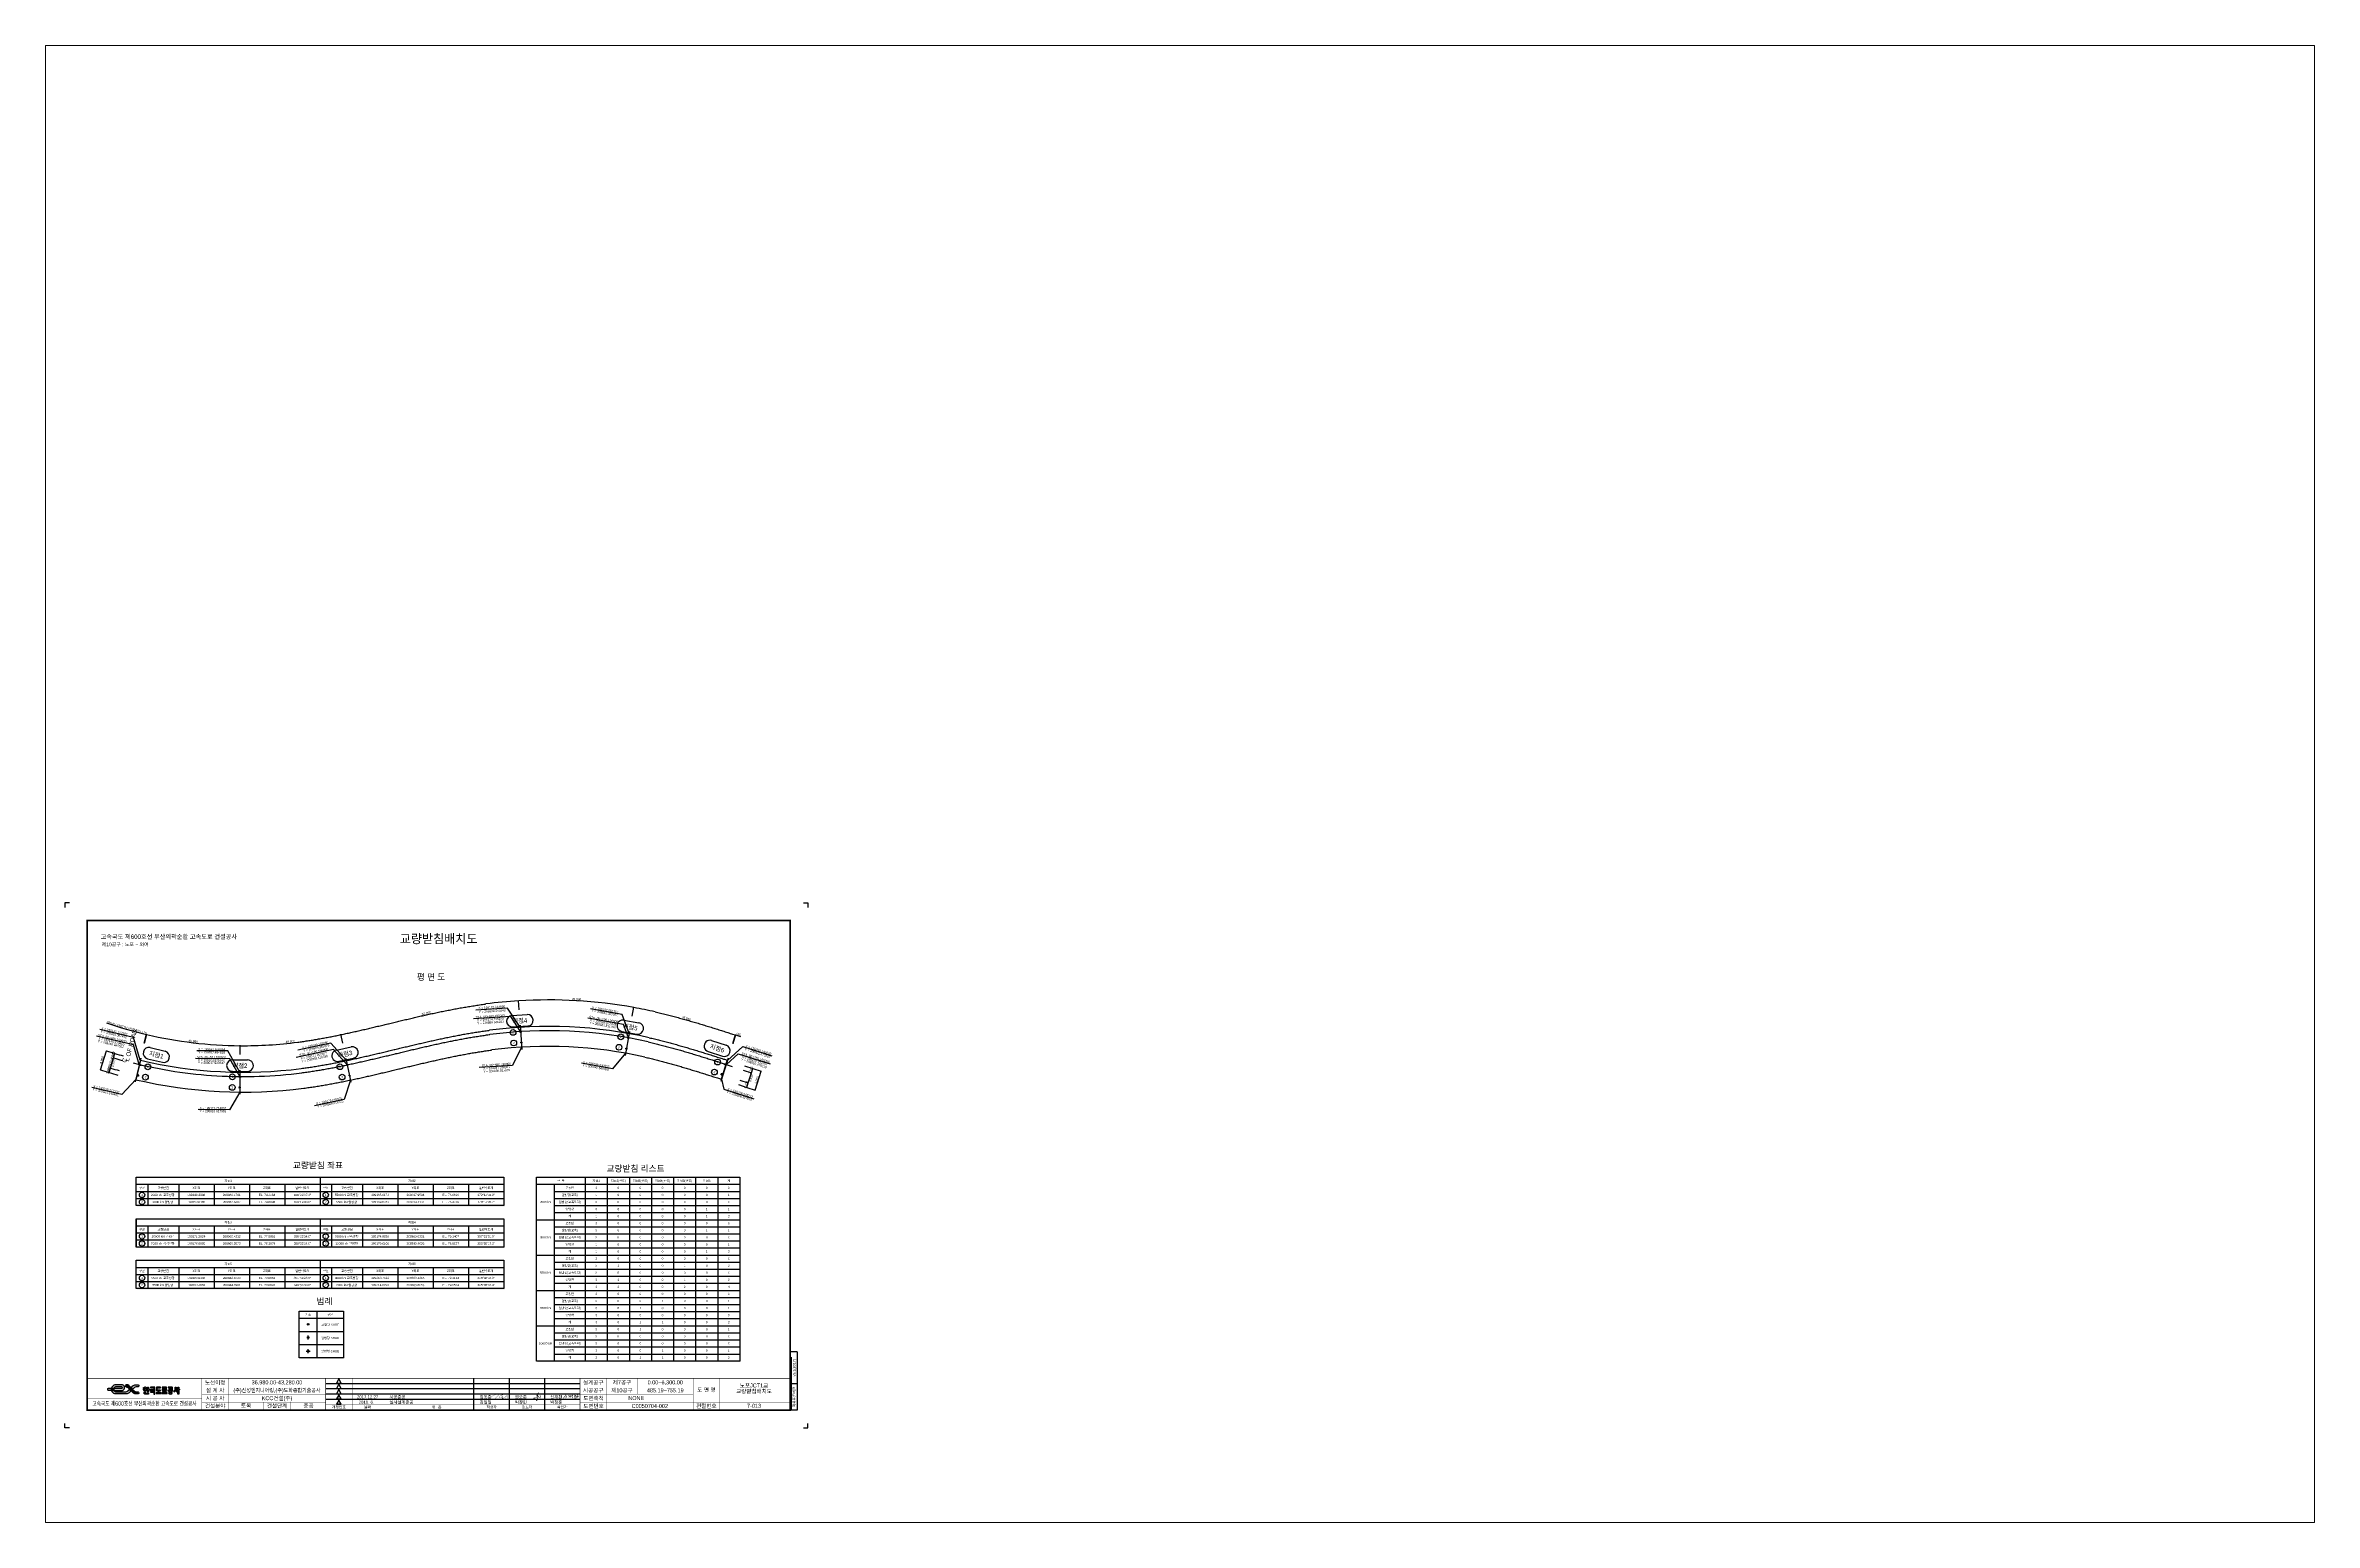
# Paper-space layout '배치1' of a CAD drawing. Header units: millimetres. Extents: x 25 to 821, y 56 to 574.
# The model-space entities are those that its viewports show. They can reach past a viewport. Long polylines and large blocks are cut down to what shows.
import ezdxf
from ezdxf.enums import TextEntityAlignment as Align

# ---------------------------------------------------------------- set-up
doc = ezdxf.new("R2010")
doc.units = ezdxf.units.MM
doc.header["$LTSCALE"] = 8
doc.linetypes.add('A-CENTR01', pattern=[2, 1.25, -0.25, 0.25, -0.25])
for name, color, linetype in [('CS-CNTL', 1, 'A-CENTR01'), ('CS-CONC-LEAN', 3, 'Continuous'), ('CS-CONC-MAJR', 4, 'Continuous'), ('CS-DIML', 1, 'Continuous'), ('CS-DIMT', 3, 'Continuous'), ('CS-MISC', 3, 'Continuous'), ('CS-SYMB', 3, 'Continuous'), ('CS-TABL-LIN2', 1, 'Continuous'), ('CS-TABL-TEX2', 3, 'Continuous'), ('CX-BORD', 7, 'Continuous'), ('CX-BORD-LIN1', 4, 'Continuous'), ('CX-BORD-LIN2', 3, 'Continuous'), ('CX-BORD-TEX2', 7, 'Continuous'), ('CX-BORD-TEX3', 6, 'Continuous'), ('CX-MISC', 2, 'Continuous'), ('CX-PAPR', 2, 'Continuous'), ('CZ-TEX1', 6, 'Continuous'), ('CZ-TEX2', 3, 'Continuous')]:
    doc.layers.add(name, color=color, linetype=linetype)
doc.styles.add('A_STANDARD', font='')
doc.styles.add('TB_TEXT', font='')
doc.styles.add('TB_WBTXT', font='')
doc.styles.add('TB_WMTXT', font='')
doc.styles.get('A_STANDARD').set_extended_font_data('Dotum')
doc.styles.get('TB_TEXT').set_extended_font_data('Dotum')
doc.styles.get('TB_WBTXT').set_extended_font_data('Dotum')
doc.styles.get('TB_WMTXT').set_extended_font_data('Dotum')

# ---------------------------------------------------------------- blocks, each defined once
blk = doc.blocks.new('CXDIMDT2')
at = {"layer": 'CS-MISC', "const_width": 0.5}
blk.add_lwpolyline([(0.25, 0, 1), (-0.25, 0, 1)], format="xyb", close=True, dxfattribs=at)
blk = doc.blocks.new('CXBLKA1-KHC_C2')
at = {"layer": 'CX-BORD-TEX2'}
h = blk.add_hatch(color=256, dxfattribs=at)
h.paths.add_polyline_path([(498.8, 33), (498.8, 33.2), (498.8, 33.3), (498.8, 33.5), (499, 33.5), (499.1, 33.4), (499.1, 33.3), (499.1, 33.2), (499.2, 33.1), (499.3, 33), (499.4, 32.9), (499.6, 32.7), (499.7, 32.6), (499.8, 32.6), (500, 32.5), (500.3, 32.5), (500.7, 32.6), (500.9, 32.6), (501, 32.6), (501.1, 32.6), (501.7, 32.8), (501.9, 32.8), (502.1, 32.9), (502.2, 32.9), (502.3, 33), (502.7, 33.2), (503, 33.3), (503.1, 33.4), (503.2, 33.5), (503.2, 33.6), (503.3, 33.5), (503.3, 33.3), (503.2, 33.3), (503.2, 33.2), (503, 33.1), (502.9, 33), (502.8, 32.9), (502.7, 32.9), (502.6, 32.8), (502.2, 32.6), (502, 32.6), (501.9, 32.5), (501.8, 32.5), (501.5, 32.4), (501.1, 32.4), (500.9, 32.4), (500.4, 32.3), (500.3, 32.3), (500.2, 32.3), (500.1, 32.3), (500, 32.3), (499.8, 32.3), (499.7, 32.3), (499.6, 32.4), (499.5, 32.4), (499.3, 32.6), (499.2, 32.6), (499.1, 32.7), (499, 32.8), (499, 32.8), (499, 32.9), (498.9, 32.9), (498.9, 32.9), (498.9, 33), (498.9, 33)])
h.paths.add_polyline_path([(499.9, 35.2), (499.9, 35.2), (500, 35.1), (500, 35.2), (500.1, 35.2), (500.2, 35.2), (500.3, 35.3), (500.4, 35.2), (500.6, 35.1), (500.8, 35.1), (500.9, 35), (501, 35.1), (501, 35.3), (500.9, 35.4), (500.7, 35.5), (500.6, 35.5), (500.5, 35.5), (500.4, 35.5), (500.3, 35.5), (500.3, 35.4), (500.2, 35.4), (500.1, 35.3), (500, 35.3), (500, 35.3), (499.9, 35.3)], flags=17)
h.paths.add_polyline_path([(495, 33.1), (494.9, 32.9), (495, 32.7), (495, 32.6), (495.1, 32.6), (495.2, 32.5), (495.3, 32.5), (495.5, 32.6), (495.7, 32.7), (496, 32.8), (496.1, 32.9), (496.3, 33), (496.3, 33.1), (496.2, 33.2), (496.2, 33.3), (496.1, 33.4), (496, 33.5), (495.8, 33.5), (495.7, 33.5), (495.5, 33.5), (495.4, 33.5), (495.2, 33.5), (495.1, 33.5), (495.1, 33.4), (495.1, 33.4), (495.3, 33.4), (495.4, 33.4), (495.5, 33.3), (495.4, 33.2), (495.2, 33.2), (495.2, 33.2), (495.1, 33.2), (495, 33.2)], flags=16)
h.paths.add_polyline_path([(491.2, 34.1), (491.2, 34.1), (491.1, 34.2), (491.2, 34.3), (491.2, 34.4), (491.2, 34.4), (491.3, 34.5), (491.4, 34.5), (491.5, 34.5), (491.7, 34.5), (491.8, 34.6), (491.8, 34.6), (491.8, 34.6), (491.9, 34.6), (491.9, 34.7), (491.9, 34.9), (492, 35.1), (492, 35.1), (492.1, 35.5), (492.2, 35.7), (492.3, 35.8), (492.3, 35.9), (492.4, 36), (492.4, 36.3), (492.6, 36.5), (492.6, 36.6), (492.7, 36.7), (492.8, 36.8), (492.9, 37), (493, 37.2), (493, 37.3), (493, 37.3), (493.1, 37.4), (493.1, 37.5), (493.2, 37.5), (493.3, 37.4), (493.3, 37.3), (493.3, 37.2), (493.3, 37.1), (493.2, 37.1), (493.2, 37), (493.2, 36.9), (493.1, 36.8), (493, 36.7), (493, 36.6), (492.9, 36.4), (492.8, 36.3), (492.7, 36.2), (492.7, 36.1), (492.6, 36), (492.6, 35.8), (492.6, 35.8), (492.5, 35.7), (492.5, 35.6), (492.5, 35.5), (492.4, 35.4), (492.4, 35.3), (492.3, 35.1), (492.3, 35.1), (492.3, 35), (492.2, 34.9), (492.2, 34.8), (492.2, 34.7), (492.2, 34.7), (492.2, 34.6), (492.3, 34.7), (492.4, 34.7), (492.6, 34.7), (492.7, 34.7), (492.8, 34.7), (492.9, 34.7), (493, 34.7), (493.2, 34.8), (493.3, 34.8), (493.4, 34.8), (493.9, 34.8), (494.1, 34.8), (494.3, 34.8), (494.5, 34.9), (494.6, 34.9), (495, 34.9), (495.2, 34.9), (495.3, 34.9), (495.4, 34.9), (495.4, 35), (495.4, 35.1), (495.5, 35.1), (495.5, 35.1), (495.5, 35.3), (495.5, 35.4), (495.5, 35.5), (495.5, 35.5), (495.4, 35.6), (495.3, 35.6), (495.2, 35.7), (495.1, 35.7), (495.1, 35.7), (495, 35.8), (494.8, 35.8), (494.7, 35.8), (494.6, 35.8), (494.4, 35.9), (494.3, 35.9), (494.2, 36), (494.1, 36.1), (494.1, 36.2), (494.1, 36.3), (494.2, 36.5), (494.2, 36.5), (494.3, 36.5), (494.5, 36.7), (494.6, 36.8), (494.7, 36.8), (495, 37), (495, 37.1), (495.2, 37.2), (495.3, 37.2), (495.3, 37.3), (495.4, 37.3), (495.5, 37.3), (495.5, 37.4), (495.5, 37.4), (495.5, 37.4), (495.4, 37.4), (495.3, 37.3), (495.1, 37.3), (495, 37.3), (494.9, 37.3), (494.8, 37.3), (494.8, 37.2), (494.7, 37.2), (494.6, 37.2), (494.4, 37.1), (494.3, 37.1), (494.2, 37), (494.2, 37), (494.1, 36.9), (494.1, 36.8), (494.1, 36.8), (494.1, 36.8), (494, 36.9), (493.9, 37), (493.9, 37), (493.9, 37.1), (493.9, 37.2), (494, 37.3), (494, 37.3), (494.2, 37.3), (494.2, 37.3), (494.4, 37.4), (494.5, 37.4), (494.6, 37.4), (494.6, 37.5), (495, 37.5), (495.1, 37.6), (495.3, 37.6), (495.4, 37.6), (495.5, 37.6), (495.8, 37.7), (495.9, 37.7), (496.1, 37.7), (496.2, 37.7), (496.3, 37.8), (496.4, 37.8), (496.5, 37.7), (496.5, 37.6), (496.4, 37.5), (496.4, 37.5), (496.3, 37.5), (496.3, 37.4), (496.3, 37.4), (496.2, 37.4), (496.1, 37.4), (496, 37.4), (495.9, 37.3), (495.9, 37.3), (495.7, 37.3), (495.7, 37.2), (495.5, 37.1), (495.5, 37), (495.4, 37), (495.3, 36.9), (495.1, 36.9), (495.1, 36.8), (495, 36.7), (494.9, 36.7), (494.8, 36.6), (494.7, 36.5), (494.6, 36.4), (494.5, 36.4), (494.5, 36.3), (494.5, 36.2), (494.6, 36.1), (494.7, 36.1), (494.8, 36.1), (494.9, 36), (495.2, 36), (495.3, 36), (495.4, 36), (495.5, 35.9), (495.6, 35.8), (495.6, 35.7), (495.6, 35.6), (495.7, 35.6), (495.7, 35.5), (495.7, 35.4), (495.7, 35.2), (495.7, 35.2), (495.7, 35.1), (495.7, 35), (495.7, 35), (495.8, 35), (496, 35), (496.3, 35), (496.4, 35), (496.4, 35), (496.5, 35.1), (496.9, 35.1), (497, 35.1), (497.3, 35.1), (497.3, 35.1), (497.5, 35.1), (498, 35.1), (498.1, 35.2), (498.3, 35.2), (498.4, 35.2), (498.5, 35.2), (498.6, 35.2), (498.7, 35.2), (498.8, 35.3), (499, 35.4), (499.3, 35.5), (499.3, 35.5), (499.4, 35.6), (499.6, 35.7), (499.7, 35.8), (499.9, 35.9), (500, 35.9), (500.1, 36), (500.2, 36), (500.3, 36.1), (500.3, 36.1), (500.3, 36.2), (500.4, 36.3), (500.5, 36.3), (500.6, 36.4), (500.5, 36.4), (500.5, 36.5), (500.5, 36.5), (500.4, 36.5), (500.3, 36.5), (500.1, 36.6), (499.9, 36.6), (499.7, 36.6), (499.6, 36.7), (499.4, 36.7), (499.2, 36.7), (499.1, 36.7), (499, 36.7), (498.9, 36.7), (498.8, 36.7), (498.6, 36.6), (498.5, 36.6), (498.5, 36.6), (498.4, 36.6), (498.3, 36.6), (498.3, 36.7), (498.3, 36.8), (498.3, 36.9), (498.4, 37), (498.4, 37), (498.5, 37), (498.6, 36.9), (498.6, 36.9), (498.8, 36.9), (499, 36.9), (499.1, 36.9), (499.2, 37), (499.6, 37), (499.7, 36.9), (499.9, 36.9), (500, 36.9), (500.2, 36.8), (500.4, 36.8), (500.5, 36.8), (500.7, 36.7), (500.8, 36.7), (500.9, 36.6), (500.9, 36.5), (500.9, 36.4), (500.9, 36.3), (500.8, 36.2), (500.7, 36.1), (500.7, 36.1), (500.6, 36), (500.4, 35.9), (500.3, 35.8), (500.2, 35.8), (500.1, 35.7), (500, 35.7), (499.9, 35.6), (499.6, 35.4), (499.5, 35.4), (499.4, 35.3), (499.4, 35.3), (499.4, 35.2), (499.3, 35.1), (499.3, 35.1), (499.2, 35.1), (499, 35), (498.9, 35), (498.8, 35), (498.8, 34.9), (498.7, 34.9), (498.6, 34.9), (498.5, 34.8), (498.4, 34.8), (498.3, 34.8), (498.3, 34.7), (498.3, 34.7), (498.4, 34.6), (498.7, 34.7), (498.8, 34.7), (498.9, 34.7), (499, 34.7), (499.1, 34.7), (499.5, 34.7), (499.7, 34.7), (499.8, 34.7), (499.9, 34.7), (500.2, 34.7), (500.5, 34.7), (500.6, 34.7), (500.8, 34.7), (500.9, 34.7), (501, 34.7), (501.1, 34.6), (501.2, 34.5), (501.2, 34.5), (501.2, 34.4), (501.2, 34.3), (501.1, 34.3), (501.1, 34.2), (501.1, 34.1), (500.9, 33.8), (500.8, 33.7), (500.7, 33.6), (500.6, 33.5), (500.5, 33.3), (500.5, 33.3), (500.5, 33.2), (500.4, 33.1), (500.4, 33), (500.3, 32.9), (500.3, 32.8), (500.2, 32.7), (500.1, 32.7), (500, 32.6), (500, 32.6), (499.9, 32.6), (499.9, 32.6), (499.9, 32.7), (500, 32.8), (500, 32.8), (500.1, 32.9), (500.1, 32.9), (500.1, 33), (500.2, 33.3), (500.4, 33.4), (500.4, 33.5), (500.4, 33.6), (500.5, 33.7), (500.6, 33.9), (500.8, 34.1), (500.8, 34.2), (500.8, 34.3), (500.8, 34.3), (500.8, 34.4), (500.7, 34.4), (500.6, 34.4), (500.4, 34.4), (500.3, 34.4), (499.7, 34.4), (499.6, 34.4), (499.5, 34.4), (499.3, 34.4), (499.3, 34.4), (499.2, 34.4), (499.1, 34.4), (499, 34.4), (498.9, 34.4), (498.8, 34.4), (498.5, 34.4), (498.3, 34.4), (498.3, 34.4), (498, 34.3), (497.7, 34.3), (497.6, 34.3), (497.5, 34.3), (497.5, 34.2), (497.4, 34.3), (497.3, 34.4), (497.3, 34.4), (497.3, 34.5), (497.4, 34.5), (497.5, 34.5), (497.5, 34.6), (497.7, 34.6), (497.8, 34.6), (497.9, 34.6), (498, 34.6), (498, 34.7), (498.1, 34.8), (498.2, 34.9), (498.2, 34.9), (498.3, 34.9), (498.4, 35), (498.4, 35), (498.3, 35), (498.2, 35), (498.1, 34.9), (498, 34.9), (497.9, 34.9), (497.6, 34.9), (497.5, 34.9), (497.4, 34.8), (496.9, 34.8), (496.8, 34.8), (496.7, 34.8), (496.5, 34.8), (496.4, 34.8), (496.1, 34.7), (495.9, 34.7), (495.8, 34.7), (495.7, 34.7), (495.6, 34.7), (495.5, 34.5), (495.5, 34.3), (495.4, 34.3), (495.4, 34.1), (495.3, 34.1), (495.2, 33.9), (495.2, 33.9), (495.2, 33.8), (495.2, 33.7), (495.1, 33.7), (495.2, 33.7), (495.3, 33.7), (495.5, 33.7), (495.6, 33.7), (495.8, 33.7), (495.9, 33.7), (496, 33.7), (496.1, 33.7), (496.3, 33.6), (496.4, 33.5), (496.5, 33.4), (496.6, 33.3), (496.6, 33.2), (496.6, 33.1), (496.5, 33), (496.5, 33), (496.4, 32.8), (496.4, 32.8), (496.3, 32.7), (496.2, 32.6), (495.9, 32.5), (495.8, 32.4), (495.7, 32.4), (495.5, 32.3), (495.4, 32.2), (495.2, 32.2), (495.1, 32.2), (495, 32.3), (494.9, 32.3), (494.8, 32.4), (494.8, 32.5), (494.7, 32.5), (494.7, 32.6), (494.7, 32.7), (494.7, 32.8), (494.7, 33), (494.7, 33.1), (494.6, 33.2), (494.6, 33.2), (494.5, 33.3), (494.5, 33.3), (494.7, 33.5), (494.8, 33.6), (494.8, 33.6), (494.9, 33.8), (494.9, 33.8), (495, 34), (495, 34.1), (495.1, 34.3), (495.2, 34.4), (495.3, 34.5), (495.3, 34.5), (495.3, 34.6), (495.3, 34.6), (495.3, 34.7), (495.2, 34.7), (495.1, 34.7), (495, 34.6), (494.9, 34.6), (494.6, 34.6), (494.5, 34.6), (493.9, 34.5), (493.8, 34.5), (493.2, 34.4), (493, 34.4), (492.8, 34.4), (492.7, 34.4), (492.4, 34.4), (492.2, 34.4), (492, 34.4), (492, 34.2), (492, 34.2), (492, 34.1), (492, 34), (491.9, 33.9), (491.9, 33.7), (491.8, 33.6), (491.8, 33.5), (491.8, 33.4), (491.7, 33.3), (491.6, 33.2), (491.5, 33.1), (491.5, 33), (491.5, 33), (491.5, 32.8), (491.5, 32.7), (491.5, 32.6), (491.5, 32.5), (491.5, 32.4), (491.5, 32.3), (491.5, 32.3), (491.5, 32.2), (491.5, 32.2), (491.6, 32.2), (491.8, 32.3), (491.9, 32.4), (492, 32.5), (492.1, 32.5), (492.4, 32.7), (492.4, 32.8), (492.5, 32.9), (492.7, 33.1), (492.8, 33), (492.8, 33), (492.8, 32.9), (492.7, 32.8), (492.7, 32.8), (492.6, 32.7), (492.5, 32.6), (492.4, 32.5), (492.3, 32.4), (492.3, 32.4), (492.2, 32.3), (491.8, 32), (491.6, 31.9), (491.5, 31.8), (491.4, 31.8), (491.3, 31.8), (491.3, 31.8), (491.2, 31.8), (491.2, 31.9), (491.2, 32), (491.2, 32.1), (491.2, 32.2), (491.2, 32.3), (491.2, 32.4), (491.2, 32.5), (491.2, 32.6), (491.2, 32.7), (491.2, 32.7), (491.1, 32.7), (491.1, 32.6), (491, 32.5), (491, 32.5), (490.8, 32.4), (490.7, 32.3), (490.7, 32.2), (490.5, 31.8), (490.3, 31.7), (490.2, 31.6), (490.1, 31.6), (490, 31.6), (489.9, 31.7), (489.9, 31.8), (489.8, 31.9), (489.8, 32.1), (489.7, 32.6), (489.7, 32.7), (489.7, 32.8), (489.8, 33), (489.9, 33), (490, 33), (490, 33), (490.1, 33), (490.2, 33.1), (490.3, 33), (490.3, 32.9), (490.2, 32.8), (490.1, 32.7), (490.1, 32.6), (490.1, 32.5), (490.1, 32.4), (490.1, 32.2), (490.1, 32.1), (490.1, 32), (490.2, 32), (490.3, 32), (490.3, 32.1), (490.4, 32.2), (490.7, 32.6), (490.8, 32.7), (490.9, 32.8), (491.1, 32.9), (491.2, 33), (491.3, 33), (491.3, 33), (491.4, 33.1), (491.5, 33.2), (491.5, 33.3), (491.4, 33.4), (491.5, 33.5), (491.6, 33.6), (491.6, 33.7), (491.6, 33.8), (491.7, 33.9), (491.7, 34), (491.8, 34.2), (491.8, 34.3), (491.8, 34.3), (491.7, 34.3), (491.6, 34.3), (491.5, 34.2), (491.5, 34.2), (491.3, 34.1), (491.3, 34.1), (491.3, 34.1)])
h.paths.add_polyline_path([(481.4, 33.7), (481.3, 33.7), (481.2, 33.8), (481.1, 33.9), (481.1, 33.9), (481, 34), (481, 34.1), (481.1, 34.2), (481.3, 34.5), (481.4, 34.6), (481.5, 34.7), (481.7, 34.8), (481.8, 34.9), (481.9, 35), (482, 35.1), (482.1, 35.1), (482.2, 35.2), (482.5, 35.4), (482.7, 35.6), (482.8, 35.6), (483, 35.7), (483.1, 35.8), (483.2, 35.8), (483.2, 35.9), (483.6, 36.1), (483.7, 36.1), (483.8, 36.2), (484, 36.3), (484.1, 36.5), (484.3, 36.5), (484.4, 36.6), (484.9, 36.8), (485, 36.9), (485.1, 36.9), (485.2, 36.9), (485.4, 37), (485.6, 37.1), (486, 37.2), (486.3, 37.4), (486.4, 37.4), (486.8, 37.6), (487.2, 37.6), (487.3, 37.7), (487.7, 37.8), (487.9, 37.8), (488, 37.9), (488.6, 37.9), (488.9, 38), (489.1, 38), (489.5, 38), (489.7, 38), (489.9, 38), (490, 38), (490.4, 37.9), (490.5, 37.9), (490.6, 37.9), (490.7, 37.8), (490.8, 37.7), (490.9, 37.7), (490.9, 37.6), (490.9, 37.5), (491, 37.2), (490.9, 37.1), (490.8, 36.8), (490.8, 36.8), (490.5, 36.4), (490.4, 36.3), (490.3, 36.2), (490.2, 36.1), (490.2, 36.1), (490.1, 36), (490.1, 35.9), (490, 35.9), (489.9, 35.8), (489.9, 35.7), (489.8, 35.7), (489.5, 35.5), (489.4, 35.3), (489.3, 35.2), (489.2, 35.2), (489.1, 35), (489, 35), (488.7, 34.7), (488.3, 34.4), (488.1, 34.3), (488.1, 34.2), (488, 34.1), (487.8, 34), (487.8, 33.9), (487.7, 33.8), (487.5, 33.6), (487.2, 33.4), (487, 33.2), (486.9, 33.1), (486.9, 33), (486.8, 33), (486.8, 32.9), (486.7, 32.9), (486.5, 32.6), (486.4, 32.5), (486.3, 32.4), (486.3, 32.3), (486.3, 32.2), (486.3, 32.2), (486.3, 32.1), (486.2, 32.1), (486.1, 32.1), (486, 32.3), (486, 32.4), (486.1, 32.5), (486.2, 32.8), (486.3, 32.9), (486.4, 33), (486.4, 33), (486.5, 33.1), (486.6, 33.1), (486.7, 33.3), (486.8, 33.4), (487, 33.6), (487.1, 33.7), (487.3, 33.9), (487.4, 33.9), (487.5, 34), (487.6, 34.1), (487.8, 34.3), (488.4, 34.7), (488.6, 35), (488.7, 35.1), (488.8, 35.2), (488.9, 35.3), (489.1, 35.4), (489.2, 35.5), (489.3, 35.6), (489.4, 35.7), (489.8, 36.1), (490.1, 36.4), (490.2, 36.6), (490.4, 36.7), (490.5, 36.9), (490.5, 37), (490.6, 37.1), (490.6, 37.2), (490.7, 37.2), (490.7, 37.3), (490.7, 37.4), (490.6, 37.5), (490.6, 37.5), (490.3, 37.7), (490.1, 37.7), (490, 37.7), (489.9, 37.7), (489.8, 37.7), (489.6, 37.7), (489.5, 37.7), (489.4, 37.7), (489.2, 37.7), (489.2, 37.7), (488.6, 37.7), (488.4, 37.7), (488.1, 37.6), (487.8, 37.6), (487.6, 37.5), (487.5, 37.5), (487.1, 37.4), (486.9, 37.3), (486.7, 37.3), (486.4, 37.2), (486.4, 37.2), (486.2, 37.1), (486, 37.1), (485.9, 37), (485.7, 36.9), (485.5, 36.9), (485.3, 36.8), (485.2, 36.7), (485, 36.6), (484.9, 36.6), (484.8, 36.5), (484.7, 36.4), (484.4, 36.3), (484.3, 36.3), (484.1, 36.2), (484, 36.1), (483.9, 36), (483.8, 36), (483.7, 36), (483.4, 35.7), (483.3, 35.7), (483.2, 35.6), (483.1, 35.6), (483, 35.4), (482.9, 35.4), (482.8, 35.3), (482.7, 35.3), (482.6, 35.2), (482.5, 35.1), (482.4, 35), (482.3, 35), (482.2, 34.9), (482.1, 34.9), (482, 34.8), (481.9, 34.7), (481.8, 34.6), (481.7, 34.5), (481.6, 34.5), (481.5, 34.4), (481.4, 34.3), (481.3, 34.2), (481.3, 34.1), (481.2, 34.1), (481.2, 34), (481.2, 34), (481.3, 33.9), (481.4, 33.9), (481.4, 33.9), (481.5, 33.9), (481.6, 33.9), (481.6, 33.8), (481.6, 33.7), (481.5, 33.7), (481.5, 33.7)])
h = blk.add_hatch(color=256, dxfattribs=at)
h.paths.add_polyline_path([(531.8, 33.4), (531.7, 33.3), (531.7, 33.3), (531.8, 33.1), (532, 33.1), (532, 33), (532.1, 32.9), (532.3, 32.8), (532.5, 32.6), (532.6, 32.5), (532.7, 32.3), (532.9, 32), (533, 31.9), (533.2, 31.8), (533.3, 31.6), (533.4, 31.5), (533.5, 31.3), (533.7, 31.2), (533.7, 31.1), (533.8, 31.1), (533.9, 31.1), (533.9, 31.2), (533.9, 31.3), (533.9, 31.5), (533.9, 31.7), (534, 31.8), (534.1, 31.9), (534.1, 32.1), (534.1, 32.5), (534.1, 32.7), (534.1, 32.9), (534.2, 33.1), (534.3, 33.4), (534.3, 33.6), (534.4, 34.1), (534.5, 34.3), (534.5, 34.5), (534.6, 34.6), (534.6, 34.8), (534.6, 34.9), (534.5, 34.9), (534.4, 34.8), (534.2, 34.7), (534, 34.6), (533.8, 34.5), (533.7, 34.4), (533.5, 34.3), (533.4, 34.2), (533.2, 34.2), (533, 34.1), (532.8, 33.9), (532.7, 33.8), (532.5, 33.7), (532.4, 33.6), (532.3, 33.6), (532, 33.5), (532, 33.5)], flags=16)
h.paths.add_polyline_path([(531.4, 33.8), (531.2, 33.8), (531.1, 33.7), (531, 33.6), (531, 33.5), (531, 33.5), (531.2, 33.6), (531.3, 33.7), (531.4, 33.7), (531.5, 33.7), (531.5, 33.8), (531.6, 33.8), (531.7, 33.8), (531.7, 33.9), (531.6, 33.9), (531.5, 33.8), (531.5, 33.8), (531.4, 33.8)], flags=16)
h.paths.add_polyline_path([(531.5, 32.8), (531.4, 32.9), (531.2, 32.8), (531, 32.7), (530.8, 32.5), (530.6, 32.4), (530.4, 32.5), (530.2, 32.6), (530.2, 32.7), (530.2, 32.7), (530.4, 32.8), (530.5, 32.9), (530.6, 33), (530.7, 33.1), (530.7, 33.2), (530.6, 33.2), (530.3, 33.4), (530.2, 33.5), (530.2, 33.6), (530.2, 33.7), (530.4, 33.8), (530.9, 34.1), (531.1, 34.2), (531.3, 34.3), (531.5, 34.3), (531.7, 34.3), (532, 34.3), (532.2, 34.3), (532.5, 34.3), (532.6, 34.3), (532.8, 34.5), (533, 34.6), (533.2, 34.7), (533.7, 35), (534, 35.2), (534.2, 35.3), (534.4, 35.4), (534.5, 35.4), (534.6, 35.6), (534.6, 35.7), (534.6, 36), (534.6, 36.1), (534.5, 36), (534.4, 35.9), (534.3, 35.8), (534.1, 35.8), (533.9, 35.8), (533.7, 35.9), (533.7, 36), (533.6, 36.2), (533.7, 36.4), (533.9, 36.7), (533.9, 36.8), (534, 36.9), (534, 37.1), (533.9, 37.4), (533.9, 37.5), (533.6, 37.5), (533.2, 37.5), (533.1, 37.7), (533.1, 37.9), (533.3, 38), (533.5, 38), (534, 38), (534.3, 38), (534.4, 37.9), (534.5, 37.8), (534.5, 37.6), (534.5, 37.3), (534.5, 37.2), (534.6, 37.1), (534.6, 37.1), (534.7, 37.3), (534.7, 37.4), (534.7, 37.6), (534.8, 37.7), (534.8, 37.8), (534.9, 38.2), (535.1, 38.6), (535.2, 39.1), (535.2, 39.4), (535.3, 39.5), (535.3, 39.6), (535.3, 39.8), (535.3, 40), (535.4, 40.1), (535.6, 40.1), (535.7, 40.1), (535.9, 39.9), (536.1, 39.8), (536.1, 39.6), (536.1, 39.4), (536, 39.2), (535.9, 39.2), (535.9, 38.9), (535.9, 38.7), (535.9, 38.5), (535.9, 38.3), (535.8, 38.1), (535.7, 37.9), (535.7, 37.8), (535.6, 37.5), (535.5, 37.3), (535.4, 37.1), (535.4, 36.7), (535.4, 36.5), (535.4, 36.3), (535.4, 36.2), (535.3, 36.1), (535.2, 36), (535.3, 35.8), (535.3, 35.7), (535.5, 35.7), (535.6, 35.8), (535.7, 35.9), (535.8, 36), (535.9, 36), (536.1, 36.1), (536.5, 36.4), (536.7, 36.4), (537, 36.3), (537, 36.2), (537, 36), (536.8, 35.9), (536.6, 35.8), (536.3, 35.5), (536.2, 35.4), (536.1, 35.3), (536.1, 35.2), (536.1, 35.1), (536.2, 34.9), (536.3, 34.6), (536.6, 34.5), (536.9, 34.3), (537.1, 34.3), (537.2, 34.2), (537.5, 34.4), (537.6, 34.6), (537.6, 34.7), (537.6, 34.9), (537.7, 35.1), (537.8, 35.3), (537.9, 35.5), (538.2, 36.1), (538.3, 36.3), (538.5, 36.6), (538.7, 37), (538.7, 37.1), (538.9, 37.1), (538.9, 37.1), (539, 37), (539, 36.9), (539, 36.8), (539, 36.7), (538.9, 36.6), (538.8, 36.5), (538.7, 36.3), (538.7, 36.2), (538.6, 36), (538.6, 35.8), (538.6, 35.7), (538.5, 35.5), (538.5, 35.4), (538.4, 35.2), (538.4, 35), (538.3, 34.9), (538.2, 34.8), (538.1, 34.5), (538.1, 34.4), (538, 34.3), (538, 34.1), (538, 33.8), (538, 33.7), (537.9, 33.6), (537.6, 33.6), (537.1, 33.7), (536.9, 33.9), (536.8, 34), (536.3, 34.3), (536.2, 34.3), (536, 34.4), (535.8, 34.6), (535.7, 34.7), (535.6, 34.8), (535.5, 35), (535.5, 35.2), (535.5, 35.3), (535.5, 35.3), (535.4, 35.4), (535.2, 35.3), (535.1, 35.2), (535.1, 35), (535.1, 34.9), (535.1, 34.7), (535.1, 34.5), (535.1, 34.2), (535, 34.1), (535, 34.1), (535, 33.6), (534.9, 33.2), (534.8, 33), (534.7, 33), (534.7, 32.7), (534.7, 32.3), (534.7, 32), (534.7, 31.8), (534.7, 31.4), (534.6, 31.2), (534.6, 30.9), (534.5, 30.8), (534.3, 30.5), (534, 30.4), (533.9, 30.5), (533.8, 30.5), (533.6, 30.7), (533.5, 30.8), (533.4, 30.9), (533.2, 31.2), (533.1, 31.3), (532.8, 31.6), (532.3, 32.2), (532.2, 32.2), (532, 32.5), (532, 32.5), (531.8, 32.6), (531.8, 32.7), (531.7, 32.7)])
h = blk.add_hatch(color=256, dxfattribs=at)
h.paths.add_polyline_path([(581.6, 32.8), (581.5, 32.6), (581.5, 32.5), (581.4, 32.4), (581.6, 32.2), (581.8, 32.2), (582, 32.2), (582.2, 32.4), (582.1, 32.6), (582, 32.8), (581.8, 32.9), (581.6, 32.9)])
h.paths.add_polyline_path([(580.2, 35.4), (580.1, 35.3), (580, 35.2), (579.9, 35.2), (579.9, 35.1), (579.9, 35), (580, 35), (580.2, 35.1), (580.2, 35.1), (580.3, 35.1), (580.4, 35.2), (580.5, 35.3), (580.6, 35.4), (580.7, 35.6), (580.8, 35.6), (580.8, 35.7), (580.8, 35.8), (580.7, 35.8), (580.6, 35.8), (580.5, 35.7), (580.4, 35.7), (580.3, 35.6), (580.2, 35.6), (580.2, 35.5)], flags=16)
h.paths.add_polyline_path([(576.9, 38.5), (576.9, 38.6), (576.7, 38.7), (576.7, 38.7), (576.6, 38.7), (576.4, 38.7), (576.4, 38.6), (576.4, 38.5), (576.4, 38.3), (576.4, 38.2), (576.5, 38.1), (576.6, 38), (576.7, 38), (576.8, 37.9), (576.9, 37.9), (576.9, 37.7), (577, 37.6), (577, 37.4), (577.1, 37.2), (577.1, 37.1), (577.1, 37), (577, 36.9), (577, 36.9), (576.9, 36.7), (576.8, 36.6), (576.7, 36.6), (576.6, 36.5), (576.5, 36.5), (576.4, 36.4), (576.3, 36.4), (576.2, 36.3), (576.2, 36.2), (576.2, 36.1), (576.2, 35.9), (576.3, 35.8), (576.4, 35.8), (576.5, 35.8), (576.6, 35.9), (576.7, 35.9), (576.8, 36), (576.8, 36.1), (576.9, 36.2), (577, 36.2), (577, 36.3), (577.2, 36.4), (577.2, 36.4), (577.2, 36.3), (577.1, 36.2), (577.1, 36.2), (577, 36.1), (576.9, 36), (576.9, 35.9), (576.8, 35.9), (576.8, 35.8), (576.7, 35.7), (576.4, 35.5), (576.4, 35.4), (576.4, 35.3), (576.4, 35.1), (576.5, 35.1), (576.6, 35), (576.7, 35), (576.8, 35), (577, 35), (577, 35.1), (577.1, 35.2), (577.1, 35.2), (577.2, 35.2), (577.2, 35.1), (577.2, 35.1), (577.1, 35), (577, 34.8), (576.9, 34.8), (576.9, 34.7), (576.9, 34.6), (576.9, 34.5), (576.8, 34.4), (576.8, 34.3), (576.8, 34.3), (576.8, 34.2), (576.8, 34), (576.7, 33.9), (576.7, 33.8), (576.7, 33.6), (576.8, 33.5), (576.9, 33.4), (577, 33.3), (577.1, 33.3), (577.2, 33.3), (577.4, 33.3), (577.5, 33.3), (577.6, 33.4), (577.7, 33.5), (577.9, 33.7), (578, 33.8), (578.1, 33.9), (578.2, 34), (578.3, 34.1), (578.4, 34.3), (578.5, 34.4), (578.6, 34.5), (578.7, 34.6), (578.7, 34.7), (578.8, 34.8), (579, 35), (579, 35), (579.1, 35.1), (579.1, 35.2), (579.2, 35.3), (579.2, 35.3), (579.2, 35.3), (579.3, 35.2), (579.3, 35.2), (579.3, 35.1), (579.2, 35.1), (579.1, 34.9), (579.1, 34.8), (578.8, 34.5), (578.8, 34.4), (578.6, 34.2), (578.6, 34.1), (578.4, 34), (578.3, 33.8), (578.2, 33.7), (578.2, 33.5), (578.2, 33.4), (578.1, 33.2), (578.1, 33.1), (578, 33), (578, 32.8), (578, 32.6), (578, 32.4), (578.1, 32.3), (578.2, 32.2), (578.3, 32), (578.4, 32), (578.5, 31.9), (578.6, 31.9), (578.8, 31.9), (578.9, 32), (578.8, 32.1), (578.8, 32.2), (578.6, 32.3), (578.6, 32.4), (578.5, 32.5), (578.5, 32.8), (578.5, 33), (578.5, 33.2), (578.6, 33.3), (578.7, 33.6), (578.8, 33.8), (579, 34), (579.2, 34.4), (579.3, 34.5), (579.4, 34.6), (579.4, 34.6), (579.5, 34.6), (579.5, 34.6), (579.6, 34.5), (579.6, 34.5), (579.9, 34.5), (580.1, 34.5), (580.4, 34.6), (580.6, 34.7), (580.8, 34.9), (581, 35), (581.1, 35.2), (581.1, 35.4), (581.3, 35.5), (581.3, 35.7), (581.3, 36), (581.3, 36.1), (581.2, 36.2), (581.1, 36.3), (581, 36.4), (580.8, 36.4), (580.6, 36.3), (580.5, 36.3), (580.3, 36.1), (580.1, 35.9), (580, 35.8), (579.9, 35.8), (579.8, 35.8), (579.8, 35.9), (579.8, 36), (579.9, 36.2), (579.9, 36.4), (580, 36.7), (580.1, 37), (580.2, 37.1), (580.3, 37.3), (580.4, 37.4), (580.5, 37.5), (580.4, 37.7), (580.4, 37.8), (580.3, 37.9), (580.1, 37.9), (580, 37.9), (579.9, 37.8), (579.8, 37.7), (579.8, 37.6), (579.8, 37.4), (579.7, 37.3), (579.6, 37), (579.6, 36.9), (579.5, 36.7), (579.5, 36.5), (579.4, 36.3), (579.4, 36.2), (579.3, 36), (578.9, 35.5), (578.8, 35.4), (578.8, 35.3), (578.5, 34.9), (578.3, 34.7), (578.2, 34.6), (578.1, 34.5), (578, 34.4), (577.9, 34.2), (577.8, 34.1), (577.6, 34), (577.5, 34), (577.3, 33.9), (577.3, 33.9), (577.2, 34), (577.2, 34.1), (577.2, 34.2), (577.3, 34.3), (577.3, 34.5), (577.5, 34.8), (577.5, 34.9), (577.6, 35), (577.7, 35.2), (577.8, 35.3), (577.8, 35.5), (578, 35.6), (578, 35.8), (578.1, 35.9), (578.1, 36), (578.2, 36.2), (578.2, 36.3), (578.1, 36.3), (577.9, 36.3), (577.8, 36.4), (577.8, 36.4), (578, 36.5), (578.1, 36.6), (578.1, 36.7), (578.2, 36.8), (578.3, 36.9), (578.4, 36.9), (578.4, 37.1), (578.3, 37.3), (578.1, 37.3), (577.9, 37.3), (577.8, 37.2), (577.6, 37.2), (577.5, 37.3), (577.5, 37.5), (577.5, 37.7), (577.3, 38.2), (577.2, 38.3), (577.2, 38.4), (577.1, 38.4), (577, 38.5)])
h.paths.add_polyline_path([(571.1, 35.3), (570.9, 35.1), (570.8, 35.1), (570.8, 35.1), (570.8, 35), (570.8, 35), (570.9, 35.1), (571, 35.1), (571.1, 35.1), (571.1, 35.1), (571.1, 35.2), (571.1, 35.2), (571.1, 35.2)], flags=16)
h.paths.add_polyline_path([(569.4, 36.3), (569.3, 36.2), (569.3, 36.1), (569.3, 35.9), (569.4, 35.9), (569.5, 35.8), (569.7, 35.9), (569.7, 35.9), (569.8, 36.1), (569.9, 36.2), (570, 36.2), (570.2, 36.3), (570.5, 36.4), (570.6, 36.5), (571, 36.5), (571.2, 36.5), (571.3, 36.5), (571.5, 36.6), (571.7, 36.5), (571.7, 36.4), (571.8, 36.4), (571.8, 36.3), (571.7, 36.1), (571.6, 36), (571.6, 35.9), (571.6, 35.8), (571.5, 35.8), (571.4, 35.8), (571.2, 35.8), (571.1, 35.8), (571, 35.7), (570.8, 35.6), (570.7, 35.5), (570.7, 35.4), (570.5, 35.2), (570.5, 35.1), (570.4, 35), (570.3, 34.9), (570.3, 34.7), (570.4, 34.6), (570.5, 34.5), (570.7, 34.4), (570.8, 34.5), (571, 34.6), (571.1, 34.8), (571.3, 34.9), (571.3, 35), (571.4, 35.1), (571.5, 34.9), (571.5, 34.9), (571.7, 34.6), (571.7, 34.5), (571.9, 34.5), (572, 34.5), (572.1, 34.5), (572.3, 34.7), (572.6, 35.3), (572.7, 35.5), (572.9, 35.7), (573, 35.8), (573, 35.8), (573.1, 35.8), (573.1, 35.7), (573.2, 35.7), (573.3, 35.6), (573.5, 35.6), (573.5, 35.7), (573.7, 35.7), (573.8, 35.8), (573.9, 35.9), (574, 36.1), (574.2, 36.4), (574.2, 36.5), (574.3, 36.6), (574.4, 36.7), (574.4, 36.7), (574.4, 36.5), (574.3, 36.3), (574.3, 36), (574.3, 35.8), (574.3, 35.6), (574.3, 35.2), (574.4, 35), (574.4, 34.7), (574.4, 34.5), (574.4, 34.4), (574.4, 34.3), (574.5, 33.9), (574.6, 33.7), (574.7, 33.6), (574.8, 33.5), (574.9, 33.5), (575, 33.6), (575, 33.8), (574.9, 34), (574.9, 34.1), (574.9, 34.3), (574.9, 34.6), (574.8, 34.8), (574.8, 34.9), (574.8, 35.5), (574.8, 35.9), (574.8, 36.1), (574.9, 36.5), (574.9, 36.7), (574.9, 36.9), (574.9, 37), (574.9, 37.3), (574.8, 37.5), (574.8, 37.5), (574.7, 37.6), (574.5, 37.5), (574.4, 37.5), (574.3, 37.5), (574.3, 37.4), (574.3, 37.3), (574.2, 37.2), (574.1, 37.1), (574, 36.9), (573.9, 36.8), (573.7, 36.5), (573.6, 36.5), (573.6, 36.3), (573.5, 36.2), (573.4, 36.2), (573.4, 36.3), (573.3, 36.4), (573.2, 36.4), (573.1, 36.5), (573, 36.4), (572.9, 36.4), (572.8, 36.3), (572.8, 36.3), (572.8, 36.2), (572.8, 36.1), (572.7, 36.1), (572.4, 35.7), (572.3, 35.5), (572.1, 35.3), (572.1, 35.3), (572, 35.2), (571.9, 35.3), (571.9, 35.4), (571.9, 35.5), (572.1, 35.8), (572.2, 36), (572.3, 36.2), (572.3, 36.3), (572.3, 36.6), (572.2, 36.7), (572.1, 36.8), (571.9, 36.9), (571.8, 37), (571.5, 37), (571.4, 37), (571.1, 37), (570.8, 37), (570.7, 36.9), (570.4, 36.9), (570.3, 36.8), (570.2, 36.8), (570, 36.7), (569.8, 36.6), (569.7, 36.6), (569.6, 36.5), (569.5, 36.5), (569.4, 36.4)])
h.paths.add_polyline_path([(566.1, 32.3), (565.9, 32.4), (565.8, 32.5), (565.8, 32.5), (565.7, 32.6), (565.7, 32.7), (565.8, 32.7), (565.8, 32.8), (565.8, 32.9), (565.8, 33), (565.7, 33), (565.6, 33), (565.5, 33), (565.4, 33), (565.4, 33), (565.3, 32.9), (565.3, 32.9), (565.2, 32.8), (565.2, 32.7), (565.1, 32.6), (565.1, 32.5), (565.2, 32.4), (565.2, 32.3), (565.3, 32.2), (565.5, 32.1), (565.8, 31.9), (566, 31.9), (566.3, 31.8), (566.5, 31.8), (566.7, 31.8), (567.1, 31.9), (567.2, 31.9), (567.6, 32), (567.8, 32.1), (568.2, 32.3), (568.3, 32.4), (568.4, 32.5), (568.7, 32.7), (568.8, 32.8), (568.9, 32.9), (569, 33), (569, 33.1), (569.1, 33.1), (569.2, 33.2), (569.2, 33.3), (569.2, 33.4), (569.1, 33.4), (569, 33.4), (568.9, 33.2), (568.8, 33.2), (568.6, 33), (568.5, 33), (568.4, 32.9), (568.2, 32.7), (568, 32.7), (567.8, 32.6), (567.7, 32.5), (567.4, 32.4), (567.2, 32.4), (567, 32.3), (566.9, 32.3), (566.7, 32.3), (566.5, 32.3), (566.4, 32.3), (566.3, 32.3)])
h.paths.add_polyline_path([(567.5, 37.8), (567.5, 37.9), (567.5, 38.1), (567.4, 38.1), (567.3, 38), (567.2, 37.9), (567.1, 37.9), (567.1, 37.8), (567.1, 37.8), (567.1, 37.7), (566.9, 37.5), (566.5, 37.2), (566.4, 37.1), (566.3, 36.9), (566.1, 36.7), (566.1, 36.6), (566, 36.3), (565.9, 36.1), (565.9, 36.1), (565.7, 36.1), (565.6, 36), (565.3, 35.9), (565.2, 35.7), (565.2, 35.6), (565.1, 35.4), (565, 35.3), (565, 35.2), (565.1, 35.2), (565.2, 35.2), (565.2, 35.2), (565.2, 35.1), (565.1, 35), (564.8, 34.6), (564.7, 34.5), (564.7, 34.5), (564.6, 34.3), (564.5, 34.2), (564.4, 34.1), (564.2, 33.9), (564.1, 33.7), (564, 33.6), (563.8, 33.4), (563.7, 33.2), (563.6, 33.2), (563.6, 33.1), (563.6, 33), (563.7, 32.8), (563.7, 32.7), (563.8, 32.7), (564, 32.7), (564, 32.8), (564.1, 32.9), (564.1, 33), (564.2, 33.2), (564.3, 33.3), (564.4, 33.4), (564.4, 33.6), (564.5, 33.7), (564.7, 33.9), (565.1, 34.4), (565.2, 34.5), (565.5, 35), (565.6, 35.1), (565.7, 35.2), (565.7, 35.4), (565.8, 35.4), (565.9, 35.3), (565.9, 35.3), (566, 35.1), (566, 35), (566.1, 34.9), (566.3, 34.6), (566.5, 34.5), (566.6, 34.5), (566.9, 34.5), (567, 34.5), (567.1, 34.5), (567.2, 34.6), (567.2, 34.6), (567.3, 34.7), (567.3, 34.8), (567.3, 34.8), (567.4, 34.9), (567.4, 34.8), (567.4, 34.6), (567.4, 34.6), (567.3, 34.3), (567.2, 34.2), (567.1, 34.2), (567.1, 34.1), (567, 34), (567, 33.9), (566.9, 33.8), (566.8, 33.7), (566.8, 33.7), (566.7, 33.6), (566.6, 33.5), (566.6, 33.5), (566.5, 33.4), (566.5, 33.3), (566.7, 33.3), (566.7, 33.3), (567, 33.3), (567.1, 33.4), (567.2, 33.5), (567.4, 33.7), (567.5, 33.8), (567.6, 34), (567.7, 34.3), (567.7, 34.4), (567.8, 34.6), (567.9, 34.7), (567.9, 34.8), (568, 35), (568, 35.4), (568.1, 35.6), (568.1, 35.7), (568.2, 35.9), (568.2, 36), (568.3, 36.2), (568.3, 36.4), (568.3, 36.5), (568.3, 36.7), (568.3, 36.7), (568.2, 36.8), (568, 36.8), (567.9, 36.8), (567.8, 36.7), (567.8, 36.6), (567.8, 36.5), (567.8, 36.4), (567.8, 36.3), (567.8, 36.2), (567.7, 36.1), (567.7, 36), (567.7, 35.9), (567.6, 35.8), (567.5, 35.7), (567.5, 35.6), (567.4, 35.5), (567.3, 35.4), (567.2, 35.2), (567.1, 35.1), (566.9, 35), (566.8, 35), (566.7, 35), (566.6, 35.1), (566.5, 35.1), (566.5, 35.3), (566.4, 35.4), (566.3, 35.5), (566.3, 35.6), (566.2, 35.7), (566.2, 35.8), (566.2, 35.9), (566.3, 36.1), (566.4, 36.3), (566.6, 36.5), (566.7, 36.6), (566.8, 36.8), (567.1, 37.1), (567.1, 37.2), (567.2, 37.3), (567.3, 37.4), (567.4, 37.5), (567.5, 37.6), (567.5, 37.7)])
at = {"layer": 'CX-MISC', "true_color": 0xf03c00}
h = blk.add_hatch(color=20, dxfattribs=at)
h.paths.add_polyline_path([(81.4, 46.5), (82.8, 46.5, 0.130785), (83, 46.6, 0.568608), (83, 48.8, 0.139223), (82.8, 48.8), (80.2, 48.8, 0.198912), (76.7, 47.4), (74.8, 45.4), (76.6, 43.6), (78.1, 45.1, -0.198912)])
h.paths.add_polyline_path([(74.8, 41.8), (72.9, 43.6), (71.5, 42.1, -0.198912), (68.1, 40.7), (57.5, 40.7, -0.149968), (56.6, 41, -0.149163), (55.4, 42.4), (52.7, 42.4, 0.278403), (56.5, 38.4, 0.065939), (56.9, 38.4), (69.4, 38.4, 0.198912), (72.8, 39.8)])
h.paths.add_polyline_path([(52.7, 44.8), (49.4, 44.8, 0.888889), (49.4, 42.4), (52.7, 42.4, -0.111111)])
h.paths.add_polyline_path([(57.5, 46.5), (64.1, 46.5, -0.057559), (64.3, 46.5, -0.792918), (64.3, 44.8, -0.057559), (64.1, 44.8), (55.4, 44.8, 0.193915), (55.4, 42.4), (64.1, 42.4, 1.071754), (64.1, 48.8), (56.9, 48.8, 0.065939), (56.5, 48.8, 0.278403), (52.7, 44.8), (55.4, 44.8, -0.149163), (56.6, 46.2, -0.149968)])
at = {"layer": 'CX-MISC'}
h = blk.add_hatch(color=244, dxfattribs=at)
h.paths.add_polyline_path([(74.8, 45.4), (72.9, 43.6), (74.8, 41.8), (76.6, 43.6)])
h.paths.add_polyline_path([(55.4, 44.8), (52.7, 44.8, 0.111111), (52.7, 42.4), (55.4, 42.4, -0.193915)])
h = blk.add_hatch(color=30, dxfattribs=at)
h.paths.add_polyline_path([(72.3, 47.9, 0.198912), (70.1, 48.8), (69.3, 48.8, 0.833808), (69.2, 46.5, -0.177326), (71, 45.6), (72.9, 43.6), (74.8, 45.4)])
h.paths.add_polyline_path([(78.6, 41.7), (76.6, 43.6), (74.8, 41.8), (76.7, 39.9, 0.198912), (80.2, 38.4), (82.8, 38.4, 0.129219), (83, 38.5, 0.604319), (82.9, 40.7, 0.11379), (82.7, 40.7), (80.8, 40.7, -0.198912)])
h = blk.add_hatch(color=252, dxfattribs=at)
edge = h.paths.add_edge_path()
edge.add_line((124.7, 46.1), (125.7, 46.1))
edge.add_line((125.7, 46.1), (125.7, 43.7))
edge.add_arc((127.3, 43.7), 1.68, 180, 195.4084)
edge.add_arc((127.3, 43.7), 1.62, 195.4084, 211.407)
edge.add_arc((131.5, 46.2), 6.6, 211.407, 220.8846)
edge.add_arc((131.5, 46.2), 6.51, 220.8846, 230.4986)
edge.add_line((127.3, 41.2), (126.8, 40.3))
edge.add_arc((131.5, 46.1), 7.39, 221.3708, 230.5683, ccw=False)
edge.add_arc((131.7, 46.2), 7.69, 212.5284, 221.3728, ccw=False)
edge.add_arc((118.7, 46.2), 7.69, 318.6272, 327.4716, ccw=False)
edge.add_arc((118.9, 46.1), 7.39, 309.4317, 318.6292, ccw=False)
edge.add_line((123.6, 40.3), (123.1, 41.2))
edge.add_arc((119, 46.1), 6.42, 309.4355, 319.1813)
edge.add_arc((118.8, 46.3), 6.69, 319.1787, 328.5297)
edge.add_arc((123.1, 43.7), 1.61, 328.5765, 344.6082)
edge.add_arc((123, 43.7), 1.67, 344.5729, 360.0187)
edge.add_line((124.7, 43.7), (124.7, 46.1))
edge = h.paths.add_edge_path()
edge.add_arc((90.9, 43.5), 1.77, 0.3447, 51.8065, ccw=False)
edge.add_arc((90.8, 43.5), 1.86, 268.639, 358.4888, ccw=False)
edge.add_arc((90.7, 43.5), 1.86, 181.4953, 271.3769, ccw=False)
edge.add_arc((90.6, 43.5), 1.77, 128.1945, 179.6543, ccw=False)
edge.add_line((89.5, 44.9), (88.9, 44.9))
edge.add_line((88.9, 44.9), (88.9, 45.7))
edge.add_line((88.9, 45.7), (90.3, 45.7))
edge.add_line((90.3, 45.7), (90.3, 46.3))
edge.add_line((90.3, 46.3), (91.2, 46.3))
edge.add_line((91.2, 46.3), (91.2, 45.7))
edge.add_line((91.2, 45.7), (92.7, 45.7))
edge.add_line((92.7, 45.7), (92.7, 44.9))
edge.add_line((92.7, 44.9), (92, 44.9))
h.paths.add_polyline_path([(129.5, 43.7), (129.5, 43), (128.8, 43), (128.8, 38.3), (127.8, 38.3), (127.8, 46.1), (128.8, 46.1), (128.8, 43.7)])
edge = h.paths.add_edge_path()
edge.add_line((116.9, 46.1), (116.9, 45.3))
edge.add_line((116.9, 45.3), (120.7, 45.3))
edge.add_line((120.7, 45.3), (120.7, 42.7))
edge.add_line((120.7, 42.7), (119.3, 42.7))
edge.add_line((119.3, 42.7), (119.3, 44.3))
edge.add_line((119.3, 44.3), (118.3, 44.3))
edge.add_line((118.3, 44.3), (118.3, 42.7))
edge.add_line((118.3, 42.7), (116.4, 42.7))
edge.add_line((116.4, 42.7), (116.4, 41.9))
edge.add_line((116.4, 41.9), (122.1, 41.9))
edge.add_line((122.1, 41.9), (122.1, 42.7))
edge.add_line((122.1, 42.7), (121.6, 42.7))
edge.add_line((121.6, 42.7), (121.6, 45.6))
edge.add_arc((121.1, 45.6), 0.549, 360, 400.6008)
edge.add_arc((121.2, 45.6), 0.455, 40.6008, 89.6611)
edge.add_line((121.2, 46.1), (116.9, 46.1))
edge = h.paths.add_edge_path()
edge.add_line((110.2, 46.1), (110.2, 45.3))
edge.add_line((110.2, 45.3), (114, 45.3))
edge.add_line((114, 45.3), (114, 44))
edge.add_line((114, 44), (110.2, 44))
edge.add_line((110.2, 44), (110.2, 41.9))
edge.add_arc((110.8, 41.9), 0.549, 180, 220.6008)
edge.add_arc((110.7, 41.9), 0.455, 220.6008, 269.6611)
edge.add_line((110.7, 41.4), (112.1, 41.4))
edge.add_line((112.1, 41.4), (112.1, 39.6))
edge.add_line((112.1, 39.6), (109.8, 39.6))
edge.add_line((109.8, 39.6), (109.8, 38.8))
edge.add_line((109.8, 38.8), (115.5, 38.8))
edge.add_line((115.5, 38.8), (115.5, 39.6))
edge.add_line((115.5, 39.6), (113.1, 39.6))
edge.add_line((113.1, 39.6), (113.1, 41.4))
edge.add_line((113.1, 41.4), (115, 41.4))
edge.add_line((115, 41.4), (115, 42.2))
edge.add_line((115, 42.2), (111.2, 42.2))
edge.add_line((111.2, 42.2), (111.2, 43.2))
edge.add_line((111.2, 43.2), (115, 43.2))
edge.add_line((115, 43.2), (115, 45.6))
edge.add_arc((114.4, 45.6), 0.549, 360, 400.6008)
edge.add_arc((114.5, 45.6), 0.455, 40.6008, 89.6611)
edge.add_line((114.5, 46.1), (110.2, 46.1))
edge = h.paths.add_edge_path()
edge.add_line((108.3, 46.1), (103.6, 46.1))
edge.add_line((103.6, 46.1), (103.6, 42.5))
edge.add_arc((104.1, 42.5), 0.549, 180, 220.6008)
edge.add_arc((104.1, 42.4), 0.455, 220.6008, 269.6611)
edge.add_line((104.1, 41.9), (105.5, 41.9))
edge.add_line((105.5, 41.9), (105.5, 39.6))
edge.add_line((105.5, 39.6), (103.1, 39.6))
edge.add_line((103.1, 39.6), (103.1, 38.8))
edge.add_line((103.1, 38.8), (108.8, 38.8))
edge.add_line((108.8, 38.8), (108.8, 39.6))
edge.add_line((108.8, 39.6), (106.4, 39.6))
edge.add_line((106.4, 39.6), (106.4, 41.9))
edge.add_line((106.4, 41.9), (108.3, 41.9))
edge.add_line((108.3, 41.9), (108.3, 42.7))
edge.add_line((108.3, 42.7), (104.5, 42.7))
edge.add_line((104.5, 42.7), (104.5, 45.3))
edge.add_line((104.5, 45.3), (108.3, 45.3))
edge.add_line((108.3, 45.3), (108.3, 46.1))
edge = h.paths.add_edge_path()
edge.add_line((100.7, 38.3), (101.7, 38.3))
edge.add_line((101.7, 38.3), (101.7, 41.2))
edge.add_line((101.7, 41.2), (99.8, 41.2))
edge.add_line((99.8, 41.2), (99.8, 42.5))
edge.add_line((99.8, 42.5), (102.2, 42.5))
edge.add_line((102.2, 42.5), (102.2, 43.2))
edge.add_line((102.2, 43.2), (101.7, 43.2))
edge.add_line((101.7, 43.2), (101.7, 45.6))
edge.add_arc((101.1, 45.6), 0.549, 360, 400.6008)
edge.add_arc((101.2, 45.6), 0.455, 40.6008, 89.6611)
edge.add_line((101.2, 46.1), (96.7, 46.1))
edge.add_line((96.7, 46.1), (96.7, 45.3))
edge.add_line((96.7, 45.3), (100.7, 45.3))
edge.add_line((100.7, 45.3), (100.7, 43.2))
edge.add_line((100.7, 43.2), (96.2, 43.2))
edge.add_line((96.2, 43.2), (96.2, 42.5))
edge.add_line((96.2, 42.5), (98.8, 42.5))
edge.add_line((98.8, 42.5), (98.8, 41.2))
edge.add_line((98.8, 41.2), (96.7, 41.2))
edge.add_line((96.7, 41.2), (96.7, 40.4))
edge.add_line((96.7, 40.4), (100.7, 40.4))
edge.add_line((100.7, 40.4), (100.7, 38.3))
edge = h.paths.add_edge_path()
edge.add_line((94.6, 38.3), (90.3, 38.3))
edge.add_arc((90.3, 38.8), 0.449, 220.2619, 270, ccw=False)
edge.add_arc((90.4, 38.8), 0.558, 180.3389, 220.2619, ccw=False)
edge.add_arc((264.4, 39.9), 174.6, 179.6611, 180.3389, ccw=False)
edge.add_line((89.8, 40.9), (90.8, 40.9))
edge.add_line((90.8, 40.9), (90.8, 39.1))
edge.add_line((90.8, 39.1), (94.6, 39.1))
edge.add_line((94.6, 39.1), (94.6, 38.3))
edge = h.paths.add_edge_path(flags=16)
edge.add_ellipse((119.4, 39.8), major_axis=(-1.11, 0), ratio=0.86651, start_angle=0, end_angle=360)
edge = h.paths.add_edge_path()
edge.add_ellipse((119.4, 39.8), major_axis=(2.06, 0), ratio=0.842916, start_angle=0, end_angle=360, ccw=False)
h.paths.add_polyline_path([(95.3, 44), (95.3, 43.2), (94.6, 43.2), (94.6, 40.4), (93.5, 40.4), (93.5, 46.1), (94.6, 46.1), (94.6, 44)])
edge = h.paths.add_edge_path(flags=16)
edge.add_ellipse((90.8, 43.5), major_axis=(0, 1.22), ratio=0.776497, start_angle=0, end_angle=360, ccw=False)
at = {"layer": 'CX-BORD-LIN1', "const_width": 2}
blk.add_lwpolyline([(821, 20), (25, 20), (25, 574), (821, 574)], close=True, dxfattribs=at)
at = {"layer": 'CX-BORD-LIN1'}
for points, const_width in [([(821, 56), (25, 56)], 0.6), ([(155, 20), (155, 56)], 0.6), ([(185, 20), (185, 56)], 0.3), ([(295, 20), (295, 56)], 0.6), ([(325, 20), (325, 56)], 0.3), ([(360, 20), (360, 56)], 0.3), ([(583, 20), (583, 56)], 0.6), ([(711, 20), (711, 56)], 0.3), ([(583, 26), (295, 26)], 0.2)]:
    blk.add_lwpolyline(points, dxfattribs=dict(at, const_width=const_width))
for points in [[(310.1, 55.5), (307.3, 50.7), (312.8, 50.7)], [(310.1, 49.5), (307.3, 44.7), (312.8, 44.7)], [(310.1, 43.5), (307.3, 38.7), (312.8, 38.7)], [(310.1, 37.5), (307.3, 32.7), (312.8, 32.7)], [(310.1, 31.5), (307.3, 26.7), (312.8, 26.7)]]:
    blk.add_lwpolyline(points, close=True, dxfattribs=at)
for points in [[(463, 20), (463, 56)], [(503, 20), (503, 56)], [(543, 20), (543, 56)]]:
    blk.add_lwpolyline(points, dxfattribs=at)
at = {"layer": 'CX-BORD-LIN2'}
for p, q in [((829, 86), (821, 86)), ((822, 80), (822, 20)), ((829, 86), (829, 20)), ((583, 50), (295, 50)), ((829, 50), (821, 50)), ((829, 20), (822, 20))]:
    blk.add_line(p, q, dxfattribs=at)
at = {"layer": 'CX-BORD-LIN2', "const_width": 0.3}
for points in [[(613, 20), (613, 56)], [(648, 38), (648, 56)], [(741, 20), (741, 56)], [(155, 33.5), (25, 33.5)], [(295, 47), (155, 47)], [(295, 38), (155, 38)], [(295, 29), (155, 29)], [(225, 20), (225, 29)], [(255, 20), (255, 29)], [(711, 47), (583, 47)], [(711, 38), (583, 38)], [(821, 29), (583, 29)]]:
    blk.add_lwpolyline(points, dxfattribs=at)
at = {"layer": 'CX-BORD-LIN2'}
for points in [[(583, 44), (295, 44)], [(583, 38), (295, 38)], [(583, 32), (295, 32)]]:
    blk.add_lwpolyline(points, dxfattribs=at)
at = {"layer": 'CX-MISC'}
blk.add_line((836, 594), (841, 594), dxfattribs=at)
for points in [[(5, 594), (0, 594), (0, 589)], [(836, 594), (841, 594), (841, 589)], [(5, 0), (0, 0), (0, 5)], [(836, 0), (841, 0), (841, 5)]]:
    blk.add_lwpolyline(points, dxfattribs=at)
at = {"layer": 'CX-MISC', "color": 20, "true_color": 0xf03c00}
for points in [[(49.4, 42.4, -0.888889), (49.4, 44.8), (52.7, 44.8, 0.111111), (52.7, 42.4)], [(74.8, 41.8), (72.8, 39.8, -0.198912), (69.4, 38.4), (56.9, 38.4, -0.065939), (56.5, 38.4, -0.278403), (52.7, 42.4), (55.4, 42.4, 0.149163), (56.6, 41, 0.149968), (57.5, 40.7), (68.1, 40.7, 0.198912), (71.5, 42.1), (72.9, 43.6)], [(83, 46.6, -0.130785), (82.8, 46.5), (81.4, 46.5, 0.198912), (78.1, 45.1), (76.6, 43.6), (74.8, 45.4), (76.7, 47.4, -0.198912), (80.2, 48.8), (82.8, 48.8, -0.139223), (83, 48.8, -0.568608)]]:
    blk.add_lwpolyline(points, format="xyb", close=True, dxfattribs=at)
at = {"layer": 'CX-MISC', "color": 244}
blk.add_lwpolyline([(52.7, 44.8), (55.4, 44.8, 0.193915), (55.4, 42.4), (52.7, 42.4, -0.111111)], format="xyb", close=True, dxfattribs=at)
at = {"layer": 'CX-MISC', "color": 20, "true_color": 0xf03c00}
blk.add_lwpolyline([(57.5, 46.5, 0.149968), (56.6, 46.2, 0.149163), (55.4, 44.8, 0.193915), (55.4, 42.4), (64.1, 42.4, 1.071754), (64.1, 48.8), (56.9, 48.8, 0.065939), (56.5, 48.8, 0.278403), (52.7, 44.8), (55.4, 44.8), (64.1, 44.8, 0.057559), (64.3, 44.8, 0.792918), (64.3, 46.5, 0.057559), (64.1, 46.5), (57.5, 46.5)], format="xyb", dxfattribs=at)
at = {"layer": 'CX-MISC', "color": 30}
blk.add_lwpolyline([(69.2, 46.5, -0.177326), (71, 45.6), (72.9, 43.6), (74.8, 45.4), (72.3, 47.9, 0.198912), (70.1, 48.8), (69.3, 48.8, 0.87142), (69.3, 46.5)], format="xyb", dxfattribs=at)
at = {"layer": 'CX-MISC', "color": 244}
blk.add_lwpolyline([(74.8, 45.4), (76.6, 43.6), (74.8, 41.8), (72.9, 43.6), (74.8, 45.4)], dxfattribs=at)
at = {"layer": 'CX-MISC', "color": 30}
blk.add_lwpolyline([(76.6, 43.6), (78.6, 41.7, 0.198912), (80.8, 40.7), (82.7, 40.7, -0.11379), (82.9, 40.7, -0.604319), (83, 38.5, -0.129219), (82.8, 38.4), (80.2, 38.4, -0.198912), (76.7, 39.9), (74.8, 41.8)], format="xyb", close=True, dxfattribs=at)
at = {"layer": 'CX-MISC', "color": 252}
for points in [[(92, 44.9, -0.228396), (92.7, 43.5, -0.413446), (90.8, 41.7, -0.413609), (88.9, 43.5, -0.228387), (89.5, 44.9), (88.9, 44.9), (88.9, 45.7), (90.3, 45.7), (90.3, 46.3), (91.2, 46.3), (91.2, 45.7), (92.7, 45.7), (92.7, 44.9), (92, 44.9)], [(94.6, 38.3), (90.3, 38.3, -0.220496), (89.9, 38.5, -0.175981), (89.8, 38.8, -0.002958), (89.8, 40.9), (90.8, 40.9), (90.8, 39.1), (94.6, 39.1), (94.6, 38.3)], [(100.7, 38.3), (101.7, 38.3), (101.7, 41.2), (99.8, 41.2), (99.8, 42.5), (102.2, 42.5), (102.2, 43.2), (101.7, 43.2), (101.7, 45.6, 0.179031), (101.6, 45.9, 0.217397), (101.2, 46.1), (96.7, 46.1), (96.7, 45.3), (100.7, 45.3), (100.7, 43.2), (96.2, 43.2), (96.2, 42.5), (98.8, 42.5), (98.8, 41.2), (96.7, 41.2), (96.7, 40.4), (100.7, 40.4), (100.7, 38.3)], [(108.3, 46.1), (103.6, 46.1), (103.6, 42.5, 0.179031), (103.7, 42.1, 0.217397), (104.1, 41.9), (105.5, 41.9), (105.5, 39.6), (103.1, 39.6), (103.1, 38.8), (108.8, 38.8), (108.8, 39.6), (106.4, 39.6), (106.4, 41.9), (108.3, 41.9), (108.3, 42.7), (104.5, 42.7), (104.5, 45.3), (108.3, 45.3), (108.3, 46.1)], [(110.2, 46.1), (110.2, 45.3), (114, 45.3), (114, 44), (110.2, 44), (110.2, 41.9, 0.179031), (110.4, 41.6, 0.217397), (110.7, 41.4), (112.1, 41.4), (112.1, 39.6), (109.8, 39.6), (109.8, 38.8), (115.5, 38.8), (115.5, 39.6), (113.1, 39.6), (113.1, 41.4), (115, 41.4), (115, 42.2), (111.2, 42.2), (111.2, 43.2), (115, 43.2), (115, 45.6, 0.179031), (114.9, 45.9, 0.217397), (114.5, 46.1), (110.2, 46.1)], [(116.9, 46.1), (116.9, 45.3), (120.7, 45.3), (120.7, 42.7), (119.3, 42.7), (119.3, 44.3), (118.3, 44.3), (118.3, 42.7), (116.4, 42.7), (116.4, 41.9), (122.1, 41.9), (122.1, 42.7), (121.6, 42.7), (121.6, 45.6, 0.179031), (121.5, 45.9, 0.217397), (121.2, 46.1), (116.9, 46.1)], [(124.7, 46.1), (125.7, 46.1), (125.7, 43.7, 0.067333), (125.7, 43.2, 0.069921), (125.9, 42.8, 0.041378), (126.6, 41.9, 0.041974), (127.3, 41.2), (126.8, 40.3, -0.040153), (125.9, 41.2, -0.03861), (125.2, 42.1, -0.03861), (124.5, 41.2, -0.040153), (123.6, 40.3), (123.1, 41.2, 0.042549), (123.8, 41.9, 0.040824), (124.5, 42.8, 0.070066), (124.7, 43.2, 0.067497), (124.7, 43.7), (124.7, 46.1)]]:
    blk.add_lwpolyline(points, format="xyb", dxfattribs=at)
for points in [[(95.3, 44), (95.3, 43.2), (94.6, 43.2), (94.6, 40.4), (93.5, 40.4), (93.5, 46.1), (94.6, 46.1), (94.6, 44)], [(129.5, 43.7), (129.5, 43), (128.8, 43), (128.8, 38.3), (127.8, 38.3), (127.8, 46.1), (128.8, 46.1), (128.8, 43.7)]]:
    blk.add_lwpolyline(points, close=True, dxfattribs=at)
at = {"layer": 'CX-MISC', "color": 252, "extrusion": (0, 0, -1)}
blk.add_ellipse((90.8, 43.5), major_axis=(0, 1.22), ratio=0.776497, start_param=3.141593, end_param=9.424778, dxfattribs=at)
blk.add_ellipse((119.4, 39.8), major_axis=(2.06, 0), ratio=0.842916, dxfattribs=at)
at = {"layer": 'CX-MISC', "color": 252}
blk.add_ellipse((119.4, 39.8), major_axis=(-1.11, 0), ratio=0.86651, dxfattribs=at)
at = {"layer": 'CX-BORD-LIN1', "style": 'TB_TEXT'}
for tag, height, p in [('TR_RNUM5', 3, (310.1, 52.6)), ('TR_RDAT5', 3.5, (342.5, 53)), ('TR_DGN5', 3.5, (476.1, 53)), ('TR_CHK5', 3.5, (516.1, 53)), ('TR_APP5', 3.5, (556.1, 53)), ('TR_RNUM4', 3, (310.1, 46.6)), ('TR_RNUM3', 3, (310.1, 40.6)), ('TR_RNUM2', 3, (310.1, 34.6)), ('TR_RNUM1', 3, (310.1, 28.6)), ('TR_RDAT4', 3.5, (342.5, 47)), ('TR_RDAT3', 3.5, (342.5, 41)), ('TR_RDAT2', 3.5, (342.5, 35)), ('TR_RDAT1', 3.5, (342.5, 29)), ('TR_DGN4', 3.5, (476.1, 47)), ('TR_DGN3', 3.5, (476.1, 41)), ('TR_DGN2', 3.5, (476.1, 35)), ('TR_DGN1', 3.5, (476.1, 29)), ('TR_CHK4', 3.5, (516.1, 47)), ('TR_CHK3', 3.5, (516.1, 41)), ('TR_CHK2', 3.5, (516.1, 35)), ('TR_CHK1', 3.5, (516.1, 29)), ('TR_APP4', 3.5, (556.1, 47)), ('TR_APP3', 3.5, (556.1, 41)), ('TR_APP2', 3.5, (556.1, 35)), ('TR_APP1', 3.5, (556.1, 29))]:
    blk.add_attdef(tag, text='', height=height, dxfattribs=at).set_placement(p, align=Align.MIDDLE_CENTER)
for tag, p in [('TR_RCON5', (367.3, 53)), ('TR_RCON4', (367.3, 47)), ('TR_RCON3', (367.3, 41)), ('TR_RCON2', (367.3, 35)), ('TR_RCON1', (367.3, 29))]:
    blk.add_attdef(tag, text='', height=3.5, dxfattribs=at).set_placement(p, align=Align.MIDDLE_LEFT)
at = {"layer": 'CX-BORD-LIN2', "style": 'TB_TEXT'}
blk.add_text('적용표준버전', height=3, rotation=90, dxfattribs=at).set_placement((825.5, 35), align=Align.MIDDLE_CENTER)
blk.add_attdef('TD_VERSION', text='', height=3, rotation=90, dxfattribs=at).set_placement((825.5, 68), align=Align.MIDDLE_CENTER)
at = {"layer": 'CX-BORD-TEX2', "style": 'TB_WMTXT'}
for tag, height, p in [('TB_CNAME', 5, (40.3, 551.8)), ('TB_CSCOP', 4, (41.6, 543.8))]:
    blk.add_attdef(tag, text='', height=height, dxfattribs=at).set_placement(p, align=Align.BOTTOM_LEFT)
at = {"layer": 'CX-BORD-TEX2', "style": 'TB_WBTXT'}
for tag, height, p in [('TB_MTITIL', 10, (423, 553.3)), ('TB_STITL', 7, (423, 538.3))]:
    blk.add_attdef(tag, text='', height=height, dxfattribs=at).set_placement(p, align=Align.MIDDLE_CENTER)
at = {"layer": 'CX-BORD-TEX3', "style": 'TB_TEXT'}
for s, height, p in [('노선이정', 4.5, (170, 51.5)), ('설계공구', 4.5, (598, 51.4)), ('건설분야', 4.5, (170, 25.1)), ('설 계 사', 4.5, (170, 42.6)), ('시 공 사', 4.5, (170, 33.6)), ('건설단계', 4.5, (240, 25.1)), ('시공공구', 4.5, (598, 42.7)), ('도면축척', 4.5, (598.3, 33.5)), ('도면번호', 4.5, (598.3, 24.8)), ('편철번호', 4.5, (726, 25)), ('도 면 명', 4.5, (726, 43.2)), ('개정번호', 3, (310.1, 23.7)), ('날짜', 3, (342.5, 23.7)), ('내   용', 3, (420.5, 23.6)), ('작성자', 3, (483, 23.7)), ('검토자', 3, (523, 23.7)), ('확인자', 3, (563, 23.7))]:
    blk.add_text(s, height=height, dxfattribs=at).set_placement(p, align=Align.MIDDLE)
for tag, height, p in [('TD_LNDST', 4.5, (240, 51.5)), ('TD_DSECT', 4.5, (630.5, 51.5)), ('TD_DDIST', 4.5, (679.5, 51.5)), ('TD_FIELD', 4.5, (205, 25.1)), ('TD_CCOMP', 4.5, (240, 33.6)), ('TD_CSTEP', 4.5, (275.7, 25.1)), ('TD_CSECT', 4.5, (630.5, 42.5)), ('TD_HSCAL', 4.5, (646.7, 33.7)), ('TD_DWGCODE', 4.5, (662, 24.8)), ('TD_CDIST', 4.5, (679.5, 42.5)), ('TD_VSCAL', 4.5, (681.9, 33.7)), ('TD_DNAME_MAIN', 4.5, (780, 41.5)), ('TD_DNAME_TOP', 4.5, (780, 48)), ('TD_DWGNO', 4.5, (780, 25)), ('TD_DNAME_BOT', 3, (780, 35.2))]:
    blk.add_attdef(tag, text='', height=height, dxfattribs=at).set_placement(p, align=Align.MIDDLE_CENTER)
for tag, height, width, p in [('TD_CNAME', 4.8, 0.78, (90, 27.6)), ('TD_DCOMP', 4.5, 0.9, (240, 42.6))]:
    blk.add_attdef(tag, text='', height=height, dxfattribs=dict(at, width=width)).set_placement(p, align=Align.MIDDLE_CENTER)

msp = doc.modelspace()

# ---------------------------------------------------------------- linework, layer by layer
at = {"layer": 'CS-CNTL'}
for p, q in [((208727, 185763), (209403, 174784)), ((258230, 182888), (256288, 172061)), ((36931, 170828), (34404, 160122)), ((81851, 165432), (81770, 154433)), ((129833, 170672), (132094, 159907)), ((152423, 172842), (152423, 172842)), ((302966, 170768), (299627, 160287)), ((300606, 168424), (304776, 167095))]:
    msp.add_line(p, q, dxfattribs=at)
for points in [[(152423, 172842), (153006, 172982), (153589, 173122), (154173, 173262), (154756, 173402), (155340, 173541), (155923, 173681), (156507, 173821), (157091, 173960), (157674, 174099), (158258, 174238), (158842, 174377), (159425, 174515), (160009, 174654), (160593, 174791), (161177, 174929), (161761, 175066), (162345, 175203), (162930, 175339), (163514, 175476), (164099, 175611), (164683, 175746), (165268, 175881), (165853, 176015), (166438, 176148), (167023, 176281), (167608, 176414), (168193, 176545), (168779, 176677), (169365, 176807), (169950, 176937), (170536, 177066), (171122, 177194), (171709, 177322), (172295, 177449), (172882, 177575), (173469, 177700), (174055, 177824), (174643, 177948), (175230, 178070), (175818, 178192), (176405, 178312), (176993, 178432), (177581, 178551), (178170, 178668), (178758, 178785), (179347, 178901), (179936, 179015), (180525, 179128), (181115, 179241), (181704, 179352), (182294, 179461), (182884, 179570), (183475, 179677), (184065, 179784), (184656, 179888), (185247, 179992), (185838, 180094), (186430, 180195), (187021, 180294), (187613, 180392), (188205, 180489), (188798, 180584), (189390, 180678), (189983, 180770), (190576, 180861), (191170, 180950), (191763, 181037), (192357, 181123), (192951, 181207), (193546, 181290), (194140, 181371), (194735, 181450), (195048, 181491)], [(266744, 178153), (267329, 178020), (267913, 177885), (268497, 177749), (269081, 177610), (269665, 177471), (270248, 177329), (270831, 177186), (271413, 177042), (271995, 176896), (272577, 176749), (273158, 176600), (273739, 176450), (274319, 176299), (274900, 176146), (275480, 175992), (276059, 175836), (276638, 175680), (277217, 175522), (277796, 175363), (278374, 175203), (278952, 175042), (279530, 174880), (280107, 174716), (280684, 174552), (281261, 174386), (281837, 174220), (282413, 174053), (282989, 173885), (283565, 173716), (284140, 173546), (284716, 173375), (285291, 173203), (285865, 173031), (286440, 172858), (287014, 172684), (287588, 172510), (288162, 172335), (288736, 172159), (289309, 171983), (289883, 171806), (290456, 171628), (291029, 171451), (291602, 171272), (292174, 171093), (292747, 170914), (293319, 170734), (293892, 170554), (294464, 170374), (295036, 170193), (295608, 170012), (296180, 169831), (296752, 169650), (297324, 169468), (297896, 169287), (298468, 169105), (299039, 168923), (299611, 168741), (300183, 168558), (300606, 168424)], [(109798, 164192), (110392, 164270), (110987, 164350), (111581, 164432), (112176, 164516), (112770, 164601), (113363, 164687), (113957, 164775), (114550, 164865), (115143, 164957), (115736, 165050), (116328, 165144), (116921, 165240), (117513, 165337), (118104, 165436), (118696, 165536), (119287, 165637), (119879, 165740), (120469, 165844), (121060, 165950), (121651, 166057), (122241, 166165), (122831, 166274), (123420, 166384), (124010, 166496), (124599, 166608), (125188, 166722), (125777, 166837), (126366, 166953), (126954, 167071), (127543, 167189), (128131, 167308), (128719, 167428), (129306, 167549), (129894, 167671), (130481, 167794), (131068, 167918), (131655, 168043), (132242, 168168), (132828, 168295), (133415, 168422), (134001, 168550), (134587, 168678), (135173, 168808), (135758, 168938), (136344, 169069), (136929, 169200), (137515, 169332), (138100, 169465), (138685, 169598), (139270, 169732), (139854, 169866), (140439, 170001), (141024, 170136), (141608, 170272), (142192, 170408), (142777, 170545), (143361, 170682), (143945, 170819), (144529, 170957), (145113, 171095), (145697, 171233), (146280, 171372), (146864, 171511), (147448, 171650), (148031, 171789), (148615, 171929), (149198, 172068), (149782, 172208), (150365, 172348), (150949, 172488), (151532, 172628), (152116, 172768), (152423, 172842)]]:
    msp.add_lwpolyline(points, dxfattribs=at)
for centre, start, end in [((221509, -21794), 77.252538, 97.416531), ((83336, 367477), 255.917373, 277.416531)]:
    msp.add_arc(centre, 205000, start, end, dxfattribs=at)
at = {"layer": 'CS-CONC-LEAN'}
for p, q in [((209408, 182763), (208426, 182575)), ((209708, 177942), (208716, 177813)), ((209148, 178374), (209277, 177382)), ((257334, 175142), (256336, 175083)), ((256806, 175612), (256865, 174613)), ((258180, 179885), (257185, 179789)), ((36322, 167670), (37322, 167669)), ((301896, 168016), (300896, 168013)), ((35221, 162973), (36219, 163022)), ((35745, 162498), (35696, 163497)), ((81303, 157431), (82282, 157634)), ((81331, 162278), (82325, 162387)), ((81894, 157043), (81691, 158022)), ((131354, 163430), (131560, 162452)), ((300439, 163429), (299439, 163453)), ((299951, 163941), (299927, 162941)), ((112730, 43455), (112730, 45255)), ((111830, 38155), (113630, 38155)), ((112730, 37255), (112730, 39055))]:
    msp.add_line(p, q, dxfattribs=at)
for points, const_width in [([(130570, 167639, 1), (130370, 167639, 1)], 200), ([(112910, 50355, 1), (112550, 50355, 1)], 360)]:
    msp.add_lwpolyline(points, format="xyb", close=True, dxfattribs=dict(at, const_width=const_width))
for centre, radius in [((208917, 182669), 200), ((209212, 177878), 200), ((256835, 175113), 200), ((257683, 179837), 200), ((36822, 167670), 200), ((130470, 167639), 200), ((301396, 168014), 200), ((35720, 162998), 200), ((81793, 157533), 200), ((81828, 162333), 200), ((131457, 162941), 200), ((299939, 163441), 200), ((112730, 50355), 360), ((112730, 44355), 360), ((112730, 38155), 360)]:
    msp.add_circle(centre, radius, dxfattribs=at)
for points in [[(208426, 182575), (208564, 182652), (208426, 182575), (208583, 182554)], [(208716, 177813), (208859, 177882), (208716, 177813), (208872, 177783)], [(209148, 178374), (209217, 178231), (209148, 178374), (209118, 178219)], [(209277, 177382), (209307, 177537), (209277, 177382), (209208, 177524)], [(209408, 182763), (209252, 182784), (209408, 182763), (209270, 182686)], [(209708, 177942), (209553, 177973), (209708, 177942), (209566, 177873)], [(256336, 175083), (256483, 175142), (256336, 175083), (256489, 175042)], [(256806, 175612), (256864, 175465), (256806, 175612), (256765, 175459)], [(256865, 174613), (256906, 174766), (256865, 174613), (256806, 174760)], [(257334, 175142), (257182, 175183), (257334, 175142), (257188, 175083)], [(257185, 179789), (257330, 179853), (257185, 179789), (257339, 179754)], [(258180, 179885), (258026, 179920), (258180, 179885), (258036, 179821)], [(36322, 167670), (36472, 167620), (36322, 167670), (36472, 167720)], [(37322, 167669), (37172, 167619), (37322, 167669), (37172, 167719)], [(300896, 168013), (301046, 168064), (300896, 168013), (301046, 167964)], [(301896, 168016), (301746, 168065), (301896, 168016), (301746, 167965)], [(35221, 162973), (35373, 162931), (35221, 162973), (35368, 163031)], [(35696, 163497), (35653, 163345), (35696, 163497), (35753, 163350)], [(35745, 162498), (35687, 162646), (35745, 162498), (35787, 162651)], [(36219, 163022), (36072, 162965), (36219, 163022), (36067, 163065)], [(81303, 157431), (81460, 157413), (81303, 157431), (81440, 157511)], [(81331, 162278), (81486, 162245), (81331, 162278), (81475, 162344)], [(81691, 158022), (81673, 157865), (81691, 158022), (81771, 157886)], [(81894, 157043), (81815, 157180), (81894, 157043), (81913, 157200)], [(82282, 157634), (82146, 157555), (82282, 157634), (82125, 157653)], [(82325, 162387), (82181, 162321), (82325, 162387), (82171, 162420)], [(131354, 163430), (131434, 163294), (131354, 163430), (131336, 163273)], [(131560, 162452), (131578, 162609), (131560, 162452), (131480, 162588)], [(299439, 163453), (299590, 163500), (299439, 163453), (299588, 163400)], [(299927, 162941), (299980, 163090), (299927, 162941), (299880, 163092)], [(299951, 163941), (299998, 163790), (299951, 163941), (299898, 163792)], [(300439, 163429), (300290, 163482), (300439, 163429), (300288, 163382)], [(112730, 45255), (112640, 44985), (112730, 45255), (112820, 44985)], [(112730, 43455), (112640, 43725), (112730, 43455), (112820, 43725)], [(111830, 38155), (112100, 38065), (111830, 38155), (112100, 38245)], [(112730, 39055), (112640, 38785), (112730, 39055), (112820, 38785)], [(112730, 37255), (112640, 37525), (112730, 37255), (112820, 37525)], [(113630, 38155), (113360, 38065), (113630, 38155), (113360, 38245)]]:
    msp.add_solid(points, dxfattribs=at)
at = {"layer": 'CS-CONC-MAJR'}
for p, q in [((151967, 174738), (151967, 174738)), ((36818, 169827), (34751, 161068)), ((154068, 165986), (154068, 165986)), ((302510, 169864), (299778, 161288)), ((301198, 170282), (302510, 169864)), ((298466, 161706), (299778, 161288))]:
    msp.add_line(p, q, dxfattribs=at)
for points in [[(109546, 166126), (110135, 166203), (110724, 166283), (111313, 166364), (111902, 166446), (112491, 166531), (113079, 166616), (113667, 166704), (114256, 166793), (114844, 166884), (115431, 166976), (116019, 167069), (116607, 167164), (117194, 167261), (117781, 167359), (118368, 167458), (118955, 167559), (119542, 167661), (120129, 167764), (120715, 167869), (121302, 167975), (121888, 168082), (122474, 168191), (123060, 168300), (123645, 168411), (124231, 168523), (124816, 168637), (125402, 168751), (125987, 168866), (126572, 168983), (127157, 169100), (127742, 169219), (128326, 169338), (128911, 169459), (129495, 169580), (130080, 169702), (130664, 169826), (131248, 169950), (131832, 170075), (132416, 170201), (133000, 170327), (133584, 170455), (134167, 170583), (134751, 170712), (135334, 170841), (135918, 170972), (136501, 171103), (137084, 171234), (137668, 171366), (138251, 171499), (138834, 171633), (139417, 171767), (140000, 171901), (140583, 172036), (141166, 172171), (141749, 172307), (142332, 172444), (142915, 172580), (143498, 172717), (144081, 172855), (144664, 172993), (145247, 173131), (145829, 173269), (146412, 173408), (146995, 173547), (147578, 173686), (148161, 173825), (148744, 173965), (149328, 174104), (149911, 174244), (150494, 174384), (151077, 174524), (151661, 174664), (151967, 174738)], [(151967, 174738), (152551, 174878), (153134, 175018), (153718, 175158), (154302, 175298), (154886, 175438), (155470, 175577), (156054, 175717), (156638, 175857), (157222, 175996), (157807, 176135), (158391, 176274), (158976, 176413), (159561, 176551), (160146, 176689), (160731, 176827), (161316, 176965), (161901, 177102), (162487, 177239), (163073, 177375), (163659, 177511), (164245, 177646), (164831, 177781), (165418, 177916), (166005, 178050), (166592, 178183), (167179, 178316), (167766, 178448), (168354, 178580), (168942, 178711), (169530, 178841), (170118, 178971), (170706, 179099), (171295, 179227), (171884, 179355), (172474, 179481), (173063, 179607), (173653, 179732), (174243, 179856), (174833, 179979), (175424, 180101), (176015, 180223), (176606, 180343), (177197, 180462), (177789, 180581), (178381, 180698), (178973, 180814), (179566, 180930), (180159, 181044), (180752, 181156), (181345, 181268), (181939, 181379), (182533, 181488), (183128, 181596), (183722, 181703), (184317, 181809), (184913, 181913), (185508, 182016), (186104, 182118), (186700, 182218), (187297, 182317), (187894, 182414), (188491, 182510), (189088, 182604), (189686, 182697), (190284, 182789), (190883, 182879), (191482, 182967), (192081, 183053), (192680, 183138), (193280, 183222), (193880, 183304), (194480, 183383), (194796, 183425)], [(267174, 180055), (267764, 179921), (268354, 179785), (268944, 179647), (269533, 179507), (270122, 179366), (270710, 179224), (271297, 179080), (271885, 178934), (272471, 178787), (273058, 178639), (273644, 178489), (274229, 178337), (274814, 178185), (275398, 178031), (275982, 177876), (276566, 177719), (277149, 177562), (277732, 177403), (278314, 177243), (278896, 177082), (279478, 176920), (280059, 176756), (280639, 176592), (281220, 176427), (281800, 176260), (282379, 176093), (282959, 175925), (283537, 175756), (284116, 175586), (284694, 175415), (285272, 175244), (285849, 175072), (286427, 174899), (287003, 174725), (287580, 174550), (288156, 174375), (288732, 174200), (289308, 174023), (289883, 173846), (290458, 173669), (291033, 173491), (291608, 173313), (292182, 173134), (292756, 172954), (293330, 172775), (293904, 172595), (294477, 172414), (295051, 172234), (295624, 172053), (296197, 171872), (296770, 171690), (297342, 171509), (297915, 171327), (298487, 171145), (299059, 170963), (299631, 170781), (300203, 170599), (300775, 170416), (301198, 170282)], [(110708, 157201), (111323, 157282), (111937, 157365), (112552, 157449), (113165, 157535), (113778, 157623), (114391, 157713), (115003, 157804), (115614, 157896), (116225, 157990), (116836, 158086), (117446, 158183), (118055, 158282), (118664, 158382), (119273, 158483), (119881, 158586), (120488, 158690), (121095, 158796), (121701, 158903), (122307, 159011), (122912, 159120), (123517, 159231), (124121, 159343), (124725, 159456), (125328, 159570), (125931, 159685), (126533, 159802), (127135, 159919), (127736, 160038), (128337, 160157), (128937, 160278), (129537, 160399), (130136, 160522), (130735, 160645), (131333, 160770), (131931, 160895), (132528, 161021), (133125, 161148), (133722, 161275), (134318, 161404), (134913, 161533), (135508, 161663), (136103, 161793), (136697, 161925), (137291, 162057), (137884, 162189), (138477, 162322), (139070, 162456), (139662, 162590), (140254, 162725), (140845, 162860), (141436, 162996), (142026, 163132), (142616, 163269), (143206, 163406), (143795, 163543), (144384, 163681), (144973, 163819), (145561, 163957), (146149, 164096), (146737, 164235), (147324, 164374), (147911, 164513), (148497, 164653), (149083, 164792), (149669, 164932), (150255, 165072), (150840, 165212), (151425, 165352), (152009, 165492), (152594, 165632), (153178, 165773), (153761, 165913), (154068, 165986)], [(154068, 165986), (154651, 166126), (155234, 166266), (155817, 166406), (156400, 166546), (156982, 166685), (157564, 166825), (158146, 166964), (158727, 167103), (159308, 167241), (159890, 167380), (160470, 167518), (161051, 167655), (161631, 167793), (162212, 167930), (162792, 168066), (163371, 168203), (163951, 168338), (164530, 168474), (165110, 168608), (165689, 168743), (166268, 168877), (166846, 169010), (167425, 169142), (168003, 169274), (168582, 169406), (169160, 169537), (169738, 169667), (170316, 169796), (170893, 169925), (171471, 170053), (172049, 170180), (172626, 170306), (173203, 170432), (173780, 170557), (174357, 170681), (174934, 170804), (175511, 170926), (176088, 171047), (176664, 171167), (177241, 171287), (177817, 171405), (178394, 171522), (178970, 171639), (179546, 171754), (180122, 171868), (180698, 171981), (181274, 172093), (181850, 172204), (182426, 172314), (183002, 172422), (183578, 172529), (184153, 172635), (184729, 172740), (185305, 172843), (185880, 172946), (186456, 173046), (187031, 173146), (187606, 173244), (188182, 173341), (188757, 173436), (189332, 173530), (189907, 173622), (190482, 173713), (191057, 173802), (191632, 173890), (192207, 173977), (192782, 174061), (193357, 174144), (193932, 174226), (194506, 174306), (195081, 174384), (195656, 174461), (195958, 174500)], [(265188, 171277), (265753, 171148), (266318, 171018), (266883, 170886), (267448, 170752), (268013, 170617), (268578, 170480), (269143, 170341), (269708, 170201), (270273, 170060), (270837, 169917), (271402, 169772), (271967, 169626), (272532, 169479), (273097, 169330), (273662, 169180), (274227, 169029), (274792, 168876), (275356, 168722), (275921, 168567), (276486, 168410), (277051, 168253), (277616, 168094), (278181, 167934), (278747, 167773), (279312, 167611), (279877, 167448), (280442, 167284), (281008, 167119), (281573, 166953), (282139, 166786), (282705, 166618), (283270, 166449), (283836, 166279), (284402, 166109), (284968, 165938), (285535, 165766), (286101, 165593), (286668, 165419), (287234, 165245), (287801, 165070), (288368, 164895), (288936, 164718), (289503, 164542), (290071, 164365), (290638, 164187), (291206, 164009), (291775, 163830), (292343, 163651), (292912, 163471), (293481, 163291), (294050, 163111), (294620, 162930), (295189, 162749), (295759, 162568), (296330, 162387), (296900, 162205), (297471, 162023), (298043, 161841), (298466, 161706)]]:
    msp.add_lwpolyline(points, dxfattribs=at)
for centre, radius, start, end in [((221509, -21794), 206950, 77.252538, 97.416531), ((221509, -21794), 197950, 77.252538, 97.416531), ((83336, 367477), 203050, 256.75617, 277.416531), ((83336, 367477), 212050, 256.754733, 277.416531)]:
    msp.add_arc(centre, radius, start, end, dxfattribs=at)
at = {"layer": 'CS-DIML'}
for p, q in [((208296, 192750), (208038, 196942)), ((149167, 186406), (149167, 186406)), ((204426, 189585), (187629, 188550)), ((203049, 193427), (188674, 192542)), ((208788, 184765), (203049, 193427)), ((208908, 182819), (204426, 189585)), ((255520, 186055), (239333, 188959)), ((254920, 190594), (240576, 193167)), ((258054, 181904), (254920, 190594)), ((257709, 179985), (255521, 186054)), ((259466, 189778), (260208, 193912)), ((33595, 176804), (16889, 180746)), ((33585, 180227), (18389, 183813)), ((36701, 169855), (33585, 180226)), ((36253, 167957), (33595, 176804)), ((38539, 177641), (39503, 181729)), ((38650, 177615), (39612, 181703)), ((81902, 172432), (81933, 176632)), ((123013, 177534), (108043, 174389)), ((130039, 169694), (123013, 177534)), ((128394, 177523), (127530, 181633)), ((209341, 175782), (205223, 167513)), ((302662, 169815), (309492, 176035)), ((304841, 181715), (306153, 181297)), ((304939, 177486), (306214, 181488)), ((305091, 177437), (306366, 181439)), ((306153, 181297), (308535, 180538)), ((309492, 176035), (322681, 171833)), ((18691, 165521), (21435, 174093)), ((18691, 165521), (21435, 174093)), ((22644, 164298), (23245, 166310)), ((22644, 164298), (23245, 166310)), ((23245, 166310), (24618, 170909)), ((23245, 166310), (24618, 170909)), ((24618, 170909), (25220, 172922)), ((24618, 170909), (25220, 172922)), ((77269, 170516), (61747, 170630)), ((76380, 174058), (62371, 174161)), ((81844, 164433), (76381, 174057)), ((81829, 162483), (77269, 170516)), ((124275, 174665), (107237, 171086)), ((130439, 167785), (124275, 174665)), ((205223, 167513), (190121, 166583)), ((250505, 165987), (236526, 168495)), ((256464, 173046), (250505, 165987)), ((302071, 167957), (307406, 172817)), ((307407, 172817), (321937, 168187)), ((309647, 165385), (313459, 164171)), ((310285, 167386), (314096, 166172)), ((313459, 164171), (314096, 166172)), ((314096, 166172), (317907, 164958)), ((315175, 156382), (317907, 164958)), ((28301, 154370), (14723, 157574)), ((34634, 161095), (28301, 154370)), ((81777, 155433), (77100, 147467)), ((131889, 160886), (129013, 152107)), ((299930, 161240), (300914, 156740)), ((300914, 156740), (314459, 152424)), ((307553, 158811), (311364, 157597)), ((308190, 160812), (312001, 159598)), ((311364, 157597), (312001, 159598)), ((311364, 157597), (315175, 156382)), ((312001, 159598), (313459, 164171)), ((77100, 147467), (62991, 147571)), ((129013, 152107), (115643, 149299))]:
    msp.add_line(p, q, dxfattribs=at)
for points in [[(149167, 186406), (149750, 186546), (150335, 186687), (150919, 186827), (151505, 186967), (152091, 187108), (152677, 187248), (153264, 187388), (153852, 187529), (154440, 187669), (155029, 187809), (155619, 187949), (156209, 188089), (156800, 188229), (157391, 188369), (157983, 188508), (158575, 188648), (159169, 188787), (159763, 188925), (160357, 189064), (160952, 189202), (161548, 189339), (162145, 189477), (162742, 189614), (163340, 189750), (163938, 189886), (164537, 190022), (165137, 190157), (165738, 190291), (166339, 190425), (166941, 190558), (167544, 190691), (168147, 190823), (168751, 190955), (169356, 191086), (169962, 191216), (170568, 191345), (171175, 191474), (171783, 191601), (172392, 191728), (173001, 191854), (173611, 191980), (174222, 192104), (174834, 192227), (175446, 192350), (176059, 192471), (176673, 192592), (177288, 192711), (177903, 192830), (178519, 192947), (179136, 193063), (179754, 193178), (180373, 193292), (180992, 193405), (181612, 193516), (182233, 193626), (182855, 193735), (183478, 193843), (184101, 193949), (184725, 194054), (185350, 194158), (185976, 194260), (186603, 194360), (187230, 194460), (187858, 194557), (188487, 194653), (189117, 194748), (189748, 194841), (190379, 194932), (191011, 195022), (191644, 195110), (192278, 195196), (192913, 195281), (193247, 195324)], [(127572, 181437), (128138, 181557), (128705, 181677), (129273, 181799), (129840, 181921), (130409, 182044), (130977, 182168), (131546, 182293), (132116, 182419), (132685, 182545), (133255, 182673), (133826, 182801), (134397, 182929), (134968, 183059), (135540, 183189), (136112, 183320), (136685, 183451), (137258, 183584), (137832, 183716), (138406, 183850), (138980, 183983), (139555, 184118), (140130, 184253), (140706, 184388), (141282, 184524), (141859, 184660), (142436, 184797), (143014, 184934), (143592, 185072), (144171, 185210), (144750, 185348), (145330, 185486), (145910, 185625), (146491, 185764), (147072, 185904), (147654, 186043), (148236, 186183), (148819, 186323), (149167, 186406)], [(269822, 191760), (270446, 191617), (271070, 191473), (271692, 191328), (272313, 191181), (272933, 191032), (273552, 190882), (274170, 190731), (274787, 190578), (275403, 190423), (276018, 190268), (276632, 190111), (277244, 189952), (277856, 189793), (278467, 189632), (279076, 189470), (279685, 189307), (280292, 189143), (280899, 188977), (281505, 188811), (282109, 188644), (282713, 188475), (283315, 188306), (283917, 188136), (284517, 187965), (285117, 187793), (285716, 187620), (286313, 187447), (286910, 187272), (287506, 187097), (288101, 186922), (288695, 186745), (289288, 186568), (289880, 186391), (290472, 186213), (291062, 186034), (291652, 185855), (292240, 185675), (292828, 185495), (293415, 185315), (294001, 185134), (294586, 184953), (295171, 184771), (295754, 184590), (296337, 184408), (296919, 184225), (297501, 184043), (298081, 183861), (298661, 183678), (299240, 183495), (299818, 183312), (300395, 183129), (300972, 182946), (301548, 182763), (302123, 182581), (302698, 182398), (303272, 182215), (303845, 182033), (304418, 181850), (304841, 181715)], [(107997, 178025), (108552, 178098), (109107, 178173), (109662, 178249), (110218, 178327), (110774, 178407), (111330, 178488), (111887, 178571), (112444, 178655), (113001, 178741), (113559, 178829), (114117, 178917), (114675, 179008), (115234, 179100), (115793, 179193), (116352, 179288), (116912, 179384), (117472, 179481), (118033, 179580), (118593, 179680), (119154, 179781), (119716, 179884), (120277, 179988), (120840, 180093), (121402, 180200), (121965, 180307), (122528, 180416), (123091, 180526), (123655, 180637), (124219, 180750), (124784, 180863), (125349, 180978), (125914, 181093), (126479, 181210), (127045, 181327), (127572, 181437)]]:
    msp.add_lwpolyline(points, dxfattribs=at)
for centre, radius, start, end in [((221509, -21794), 218950, 93.524204, 97.416531), ((221509, -21794), 218950, 79.829115, 93.524204), ((83336, 367477), 191050, 251.105193, 256.722309), ((255520, 186054), 0.5, 19.829113, 79.829115), ((221509, -21794), 218950, 77.252538, 79.829115), ((83336, 367477), 191050, 256.722309, 256.755848), ((83336, 367477), 191050, 256.755848, 269.578923), ((83336, 367477), 191050, 269.578923, 277.416531), ((83336, 367477), 212050, 252.250443, 253.36841), ((83336, 367477), 212050, 252.250443, 253.36841), ((83336, 367477), 203050, 252.250443, 253.36841), ((83336, 367477), 203050, 252.250443, 253.36841), ((83336, 367477), 209950, 253.36841, 254.486376), ((83336, 367477), 209950, 253.36841, 254.486376), ((83336, 367477), 205150, 253.36841, 254.486376), ((83336, 367477), 205150, 253.36841, 254.486376), ((83336, 367477), 203050, 253.36841, 254.486376), ((83336, 367477), 203050, 253.36841, 254.486376), ((76380, 174057), 0.5, 29.57892, 89.578923), ((83336, 367477), 212050, 253.36841, 254.486376), ((83336, 367477), 212050, 253.36841, 254.486376), ((300914, 156740), 0.5, 192.327348, 252.327351)]:
    msp.add_arc(centre, radius, start, end, dxfattribs=at)
for points in [[(208788, 184765), (208424, 185579), (208788, 184765), (208180, 185417)], [(208908, 182819), (208544, 183633), (208908, 182819), (208300, 183471)], [(209341, 175782), (208818, 175060), (209341, 175782), (209080, 174929)], [(257709, 179985), (257549, 180862), (257709, 179985), (257273, 180763)], [(258054, 181904), (257893, 182782), (258054, 181904), (257617, 182682)], [(36253, 167957), (36141, 168842), (36253, 167957), (35860, 168758)], [(36701, 169855), (36588, 170740), (36701, 169855), (36307, 170655)], [(81844, 164433), (81537, 165270), (81844, 164433), (81282, 165125)], [(130039, 169694), (129561, 170447), (130039, 169694), (129342, 170251)], [(130439, 167785), (129961, 168539), (130439, 167785), (129743, 168343)], [(256464, 173046), (255785, 172468), (256464, 173046), (256009, 172278)], [(302071, 167957), (302820, 168441), (302071, 167957), (302622, 168658)], [(302662, 169815), (303412, 170299), (302662, 169815), (303214, 170516)], [(34634, 161095), (33924, 160555), (34634, 161095), (34138, 160354)], [(81777, 155433), (81205, 154748), (81777, 155433), (81458, 154600)], [(81829, 162483), (81522, 163320), (81829, 162483), (81267, 163175)], [(131889, 160886), (131475, 160095), (131889, 160886), (131754, 160004)], [(299930, 161240), (299975, 160349), (299930, 161240), (300261, 160411)]]:
    msp.add_solid(points, dxfattribs=at)
at = {"layer": 'CS-SYMB'}
for centre in [(205499, 182458), (205794, 177667), (253464, 175717), (254312, 180442), (40156, 166883), (127118, 166935), (296676, 164481), (296676, 164481), (298133, 169054), (298133, 169054), (39054, 162211), (78368, 157558), (78403, 162358), (128105, 162237)]:
    msp.add_circle(centre, 1300, dxfattribs=at)
at = {"layer": 'CS-TABL-LIN2'}
for p, q in [((34905, 113693), (201305, 113693)), ((40105, 116893), (40105, 116893)), ((40105, 113693), (40105, 104093)), ((54105, 116893), (54105, 116893)), ((54105, 113693), (54105, 104093)), ((70105, 116893), (70105, 116893)), ((70105, 113693), (70105, 104093)), ((86105, 116893), (86105, 116893)), ((86105, 113693), (86105, 104093)), ((102105, 116893), (102105, 116893)), ((102105, 113693), (102105, 104093)), ((118105, 116893), (118105, 104093)), ((123305, 116893), (123305, 116893)), ((123305, 113693), (123305, 104093)), ((137305, 116893), (137305, 116893)), ((137305, 113693), (137305, 104093)), ((153305, 116893), (153305, 116893)), ((153305, 113693), (153305, 104093)), ((169305, 116893), (169305, 116893)), ((169305, 113693), (169305, 104093)), ((185305, 116893), (185305, 116893)), ((185305, 113693), (185305, 104093)), ((201305, 116893), (201305, 104093)), ((216177, 113693), (308177, 113693)), ((224177, 116893), (224177, 116893)), ((224177, 113693), (224177, 33693)), ((238177, 116893), (238177, 33693)), ((248177, 116893), (248177, 33693)), ((258177, 116893), (258177, 33693)), ((268177, 116893), (268177, 33693)), ((278177, 116893), (278177, 33693)), ((288177, 116893), (288177, 33693)), ((298177, 116893), (298177, 33693)), ((34905, 110493), (201305, 110493)), ((34905, 107293), (201305, 107293)), ((216177, 110493), (216177, 110493)), ((216177, 107293), (216177, 107293)), ((216177, 104093), (216177, 104093)), ((224177, 110493), (308177, 110493)), ((224177, 107293), (308177, 107293)), ((224177, 104093), (308177, 104093)), ((34905, 98103), (34905, 85303)), ((34905, 94903), (201305, 94903)), ((40105, 98103), (40105, 98103)), ((40105, 94903), (40105, 85303)), ((54105, 98103), (54105, 98103)), ((54105, 94903), (54105, 85303)), ((70105, 98103), (70105, 98103)), ((70105, 94903), (70105, 85303)), ((86105, 98103), (86105, 98103)), ((86105, 94903), (86105, 85303)), ((102105, 98103), (102105, 98103)), ((102105, 94903), (102105, 85303)), ((118105, 98103), (118105, 85303)), ((123305, 98103), (123305, 98103)), ((123305, 94903), (123305, 85303)), ((137305, 98103), (137305, 98103)), ((137305, 94903), (137305, 85303)), ((153305, 98103), (153305, 98103)), ((153305, 94903), (153305, 85303)), ((169305, 98103), (169305, 98103)), ((169305, 94903), (169305, 85303)), ((185305, 98103), (185305, 98103)), ((185305, 94903), (185305, 85303)), ((216177, 100893), (216177, 100893)), ((216177, 97693), (308177, 97693)), ((216177, 94493), (216177, 94493)), ((224177, 100893), (308177, 100893)), ((224177, 94493), (308177, 94493)), ((34905, 91703), (201305, 91703)), ((34905, 88503), (201305, 88503)), ((216177, 91293), (216177, 91293)), ((216177, 88093), (216177, 88093)), ((216177, 84893), (216177, 84893)), ((224177, 91293), (308177, 91293)), ((224177, 88093), (308177, 88093)), ((224177, 84893), (308177, 84893)), ((34905, 76113), (201305, 76113)), ((34905, 72913), (201305, 72913)), ((40105, 79313), (40105, 79313)), ((40105, 76113), (40105, 66513)), ((54105, 79313), (54105, 79313)), ((54105, 76113), (54105, 66513)), ((70105, 79313), (70105, 79313)), ((70105, 76113), (70105, 66513)), ((86105, 79313), (86105, 79313)), ((86105, 76113), (86105, 66513)), ((102105, 79313), (102105, 79313)), ((102105, 76113), (102105, 66513)), ((118105, 79313), (118105, 66513)), ((123305, 79313), (123305, 79313)), ((123305, 76113), (123305, 66513)), ((137305, 79313), (137305, 79313)), ((137305, 76113), (137305, 66513)), ((153305, 79313), (153305, 79313)), ((153305, 76113), (153305, 66513)), ((169305, 79313), (169305, 79313)), ((169305, 76113), (169305, 66513)), ((185305, 79313), (185305, 79313)), ((185305, 76113), (185305, 66513)), ((216177, 81693), (308177, 81693)), ((216177, 78493), (216177, 78493)), ((216177, 75293), (216177, 75293)), ((216177, 72093), (216177, 72093)), ((224177, 78493), (308177, 78493)), ((224177, 75293), (308177, 75293)), ((224177, 72093), (308177, 72093)), ((34905, 69713), (201305, 69713)), ((216177, 68893), (216177, 68893)), ((216177, 65693), (308177, 65693)), ((216177, 62493), (216177, 62493)), ((224177, 68893), (308177, 68893)), ((224177, 62493), (308177, 62493)), ((108730, 53155), (128730, 53155)), ((116730, 56355), (116730, 35155)), ((216177, 59293), (216177, 59293)), ((216177, 56093), (216177, 56093)), ((216177, 52893), (216177, 52893)), ((224177, 59293), (308177, 59293)), ((224177, 56093), (308177, 56093)), ((224177, 52893), (308177, 52893)), ((108730, 47155), (128730, 47155)), ((108730, 41155), (128730, 41155)), ((216177, 49693), (308177, 49693)), ((216177, 46493), (216177, 46493)), ((216177, 43293), (216177, 43293)), ((224177, 46493), (308177, 46493)), ((224177, 43293), (308177, 43293)), ((216177, 40093), (216177, 40093)), ((216177, 36893), (216177, 36893)), ((224177, 40093), (308177, 40093)), ((224177, 36893), (308177, 36893))]:
    msp.add_line(p, q, dxfattribs=at)
for points in [[(34905, 116893), (201305, 116893), (201305, 104093), (34905, 104093)], [(216177, 116893), (308177, 116893), (308177, 33693), (216177, 33693)], [(34905, 98103), (201305, 98103), (201305, 85303), (34905, 85303)], [(34905, 79313), (201305, 79313), (201305, 66513), (34905, 66513)], [(108730, 56355), (128730, 56355), (128730, 35155), (108730, 35155)]]:
    msp.add_lwpolyline(points, close=True, dxfattribs=at)
for centre in [(37505, 108893), (37505, 105693), (120705, 108893), (120705, 105693), (37505, 90103), (37505, 86903), (120705, 90103), (120705, 86903), (37505, 71313), (120705, 71313), (37505, 68113), (120705, 68113)]:
    msp.add_circle(centre, 1200, dxfattribs=at)
for points in [[(201305, 116493), (201705, 116493), (201305, 104093), (201705, 104093)], [(308177, 116493), (308577, 116493), (308177, 33693), (308577, 33693)], [(35305, 104093), (201705, 104093), (35305, 103693), (201705, 103693)], [(201305, 97703), (201705, 97703), (201305, 85303), (201705, 85303)], [(35305, 85303), (201705, 85303), (35305, 84903), (201705, 84903)], [(201305, 78913), (201705, 78913), (201305, 66513), (201705, 66513)], [(35305, 66513), (201705, 66513), (35305, 66113), (201705, 66113)], [(128730, 55955), (129130, 55955), (128730, 35155), (129130, 35155)], [(109130, 35155), (129130, 35155), (109130, 34755), (129130, 34755)], [(216577, 33693), (308577, 33693), (216577, 33293), (308577, 33293)]]:
    msp.add_solid(points, dxfattribs=at)
at = {"layer": 'CZ-TEX2'}
for p, q in [((205010, 190143), (211877, 190566)), ((205330, 184953), (212197, 185376)), ((255657, 188024), (262428, 186809)), ((255657, 188024), (262428, 186809)), ((41239, 175575), (47936, 173995)), ((125521, 174467), (132254, 175881)), ((254738, 182905), (261510, 181690)), ((254738, 182905), (261510, 181690)), ((295397, 178757), (301953, 176669)), ((40045, 170514), (46741, 168934)), ((78407, 164858), (85286, 164807)), ((78445, 170058), (85325, 170007)), ((126590, 169378), (133323, 170792)), ((293819, 173803), (300374, 171714))]:
    msp.add_line(p, q, dxfattribs=at)
for centre, start, end in [((205170, 187548), 93.524204, 273.524204), ((212037, 187971), 273.524204, 93.524204), ((255197, 185464), 79.829115, 259.829115), ((255197, 185464), 79.829115, 259.829115), ((261969, 184249), 259.829115, 79.829115), ((261969, 184249), 259.829115, 79.829115), ((40642, 173045), 76.722309, 256.722309), ((132788, 173337), 281.863495, 101.863495), ((294608, 176280), 72.327351, 252.327351), ((301163, 174191), 252.327351, 72.327351), ((47338, 171465), 256.722309, 76.722309), ((78426, 167458), 89.578923, 269.578923), ((85306, 167407), 269.578923, 89.578923), ((126055, 171922), 101.863495, 281.863495)]:
    msp.add_arc(centre, 2600, start, end, dxfattribs=at)

# ---------------------------------------------------------------- block references
at = {"layer": 'CS-SYMB'}
for p, xscale, yscale, zscale, rotation in [((208051, 196742), 440.0000000000118, 440.0000000000118, 440.0000000000118, 193.4873749999993), ((208051, 196742), 440.0000000000118, 440.0000000000118, 440.0000000000118, 193.4873749999993), ((260173, 193716), 440.0000000000118, 440.0000000000118, 440.0000000000118, 193.4873749999993), ((260173, 193716), 440.0000000000118, 440.0000000000118, 440.0000000000118, 193.4873749999993), ((39457, 181534), 440.0000000000118, 440.0000000000118, 440.0000000000118, 193.4873749999993), ((39566, 181508), 440.0000000000118, 440.0000000000118, 440.0000000000118, 193.4873749999993), ((39566, 181508), 440.0000000000118, 440.0000000000118, 440.0000000000118, 193.4873749999993), ((81932, 176432), 440.0000000000118, 440.0000000000118, 440.0000000000118, 193.4873749999993), ((81932, 176432), 440.0000000000118, 440.0000000000118, 440.0000000000118, 193.4873749999993), ((127572, 181437), 440.0000000000118, 440.0000000000118, 440.0000000000118, 193.4873749999993), ((127572, 181437), 440.0000000000118, 440.0000000000118, 440.0000000000118, 193.4873749999993), ((306153, 181297), 440.0000000000118, 440.0000000000118, 440.0000000000118, 193.4873749999993), ((306153, 181297), 440.0000000000118, 440.0000000000118, 440.0000000000118, 193.4873749999993), ((306305, 181249), 440.0000000000118, 440.0000000000118, 440.0000000000118, 193.4873749999993), ((18691, 165521), 439.9999999999554, 439.9999999999554, 439.9999999999554, 193.4873750000011), ((18691, 165521), 440.0000000000118, 440.0000000000118, 440.0000000000118, 193.4873749999993), ((21435, 174093), 439.9999999999554, 439.9999999999554, 439.9999999999554, 193.4873750000011), ((21435, 174093), 440.0000000000118, 440.0000000000118, 440.0000000000118, 193.4873749999993), ((22644, 164298), 439.9999999999554, 439.9999999999554, 439.9999999999554, 193.4873750000011), ((22644, 164298), 440.0000000000118, 440.0000000000118, 440.0000000000118, 193.4873749999993), ((23245, 166310), 439.9999999999554, 439.9999999999554, 439.9999999999554, 193.4873750000011), ((23245, 166310), 439.9999999999554, 439.9999999999554, 439.9999999999554, 193.4873750000011), ((23245, 166310), 440.0000000000118, 440.0000000000118, 440.0000000000118, 193.4873749999993), ((23245, 166310), 440.0000000000118, 440.0000000000118, 440.0000000000118, 193.4873749999993), ((24618, 170909), 439.9999999999554, 439.9999999999554, 439.9999999999554, 193.4873750000011), ((24618, 170909), 439.9999999999554, 439.9999999999554, 439.9999999999554, 193.4873750000011), ((24618, 170909), 440.0000000000118, 440.0000000000118, 440.0000000000118, 193.4873749999993), ((24618, 170909), 440.0000000000118, 440.0000000000118, 440.0000000000118, 193.4873749999993), ((25220, 172922), 439.9999999999554, 439.9999999999554, 439.9999999999554, 193.4873750000011), ((25220, 172922), 440.0000000000118, 440.0000000000118, 440.0000000000118, 193.4873749999993), ((313459, 164171), 439.9999999999554, 439.9999999999554, 439.9999999999554, 193.4873750000011), ((313459, 164171), 439.9999999999554, 439.9999999999554, 439.9999999999554, 193.4873750000011), ((314096, 166172), 439.9999999999554, 439.9999999999554, 439.9999999999554, 193.4873750000011), ((317907, 164958), 439.9999999999554, 439.9999999999554, 439.9999999999554, 193.4873750000011), ((311364, 157597), 439.9999999999554, 439.9999999999554, 439.9999999999554, 193.4873750000011), ((312001, 159598), 439.9999999999554, 439.9999999999554, 439.9999999999554, 193.4873750000011), ((312001, 159598), 439.9999999999554, 439.9999999999554, 439.9999999999554, 193.4873750000011), ((315175, 156382), 439.9999999999554, 439.9999999999554, 439.9999999999554, 193.4873750000011)]:
    msp.add_blockref('CXDIMDT2', p, dxfattribs=dict(at, xscale=xscale, yscale=yscale, zscale=zscale, rotation=rotation))
at = {"layer": 'CX-BORD'}
ref = msp.add_blockref('CXBLKA1-KHC_C2', (2617, 3461), dxfattribs=dict(at, xscale=400, yscale=400, zscale=400))
ref.add_attrib('TB_MTITIL', '교량받침배치도', dxfattribs={"layer": 'CX-BORD-TEX2', "height": 4000, "style": 'TB_WBTXT'}).set_placement((171817, 224791), align=Align.MIDDLE_CENTER)
ref.add_attrib('TB_CNAME', '고속국도 제600호선 부산외곽순환 고속도로 건설공사', dxfattribs={"layer": 'CX-BORD-TEX2', "height": 2000, "style": 'TB_WMTXT'}).set_placement((18755, 224194), align=Align.BOTTOM_LEFT)
ref.add_attrib('TB_CSCOP', '제10공구 : 노포 ~ 와여', dxfattribs={"layer": 'CX-BORD-TEX2', "height": 1600, "style": 'TB_WMTXT'}).set_placement((19271, 220994), align=Align.BOTTOM_LEFT)
ref.add_attrib('TD_CNAME', '고속국도 제600호선 부산외곽순환 고속도로 건설공사', dxfattribs={"layer": 'CX-BORD-TEX3', "height": 1920, "style": 'TB_TEXT', "width": 0.78}).set_placement((38617, 14499), align=Align.MIDDLE_CENTER)
ref.add_attrib('TD_FIELD', '토목', dxfattribs={"layer": 'CX-BORD-TEX3', "height": 1800, "style": 'TB_TEXT'}).set_placement((84617, 13511), align=Align.MIDDLE_CENTER)
ref.add_attrib('TD_CSTEP', '준공', dxfattribs={"layer": 'CX-BORD-TEX3', "height": 1800, "style": 'TB_TEXT'}).set_placement((112915, 13511), align=Align.MIDDLE_CENTER)
ref.add_attrib('TD_DCOMP', '(주)신성엔지니어링,(주)도화종합기술공사', dxfattribs={"layer": 'CX-BORD-TEX3', "height": 1800, "style": 'TB_TEXT', "width": 0.9}).set_placement((98617, 20496), align=Align.MIDDLE_CENTER)
ref.add_attrib('TD_CCOMP', 'KCC건설(주)', dxfattribs={"layer": 'CX-BORD-TEX3', "height": 1800, "style": 'TB_TEXT'}).set_placement((98617, 16898), align=Align.MIDDLE_CENTER)
ref.add_attrib('TD_LNDST', '36,980.00-43,280.00', dxfattribs={"layer": 'CX-BORD-TEX3', "height": 1800, "style": 'TB_TEXT'}).set_placement((98617, 24061), align=Align.MIDDLE_CENTER)
ref.add_attrib('TD_DSECT', '제7공구', dxfattribs={"layer": 'CX-BORD-TEX3', "height": 1800, "style": 'TB_TEXT'}).set_placement((254817, 24061), align=Align.MIDDLE_CENTER)
ref.add_attrib('TD_DDIST', '0.00~6,300.00', dxfattribs={"layer": 'CX-BORD-TEX3', "height": 1800, "style": 'TB_TEXT'}).set_placement((274417, 24061), align=Align.MIDDLE_CENTER)
ref.add_attrib('TD_CSECT', '제10공구', dxfattribs={"layer": 'CX-BORD-TEX3', "height": 1800, "style": 'TB_TEXT'}).set_placement((254817, 20461), align=Align.MIDDLE_CENTER)
ref.add_attrib('TD_CDIST', '485.19~755.19', dxfattribs={"layer": 'CX-BORD-TEX3', "height": 1800, "style": 'TB_TEXT'}).set_placement((274417, 20461), align=Align.MIDDLE_CENTER)
ref.add_attrib('TD_DNAME_MAIN', '교량받침배치도', dxfattribs={"layer": 'CX-BORD-TEX3', "height": 1800, "style": 'TB_TEXT'}).set_placement((314617, 20050), align=Align.MIDDLE_CENTER)
ref.add_attrib('TD_DNAME_TOP', '노포JCT1교', dxfattribs={"layer": 'CX-BORD-TEX3', "height": 1800, "style": 'TB_TEXT'}).set_placement((314617, 22644), align=Align.MIDDLE_CENTER)
ref.add_attrib('TD_HSCAL', 'NONE', dxfattribs={"layer": 'CX-BORD-TEX3', "height": 1800, "style": 'TB_TEXT'}).set_placement((261281, 16960), align=Align.MIDDLE_CENTER)
ref.add_attrib('TD_DWGCODE', 'C0050704-002', dxfattribs={"layer": 'CX-BORD-TEX3', "height": 1800, "style": 'TB_TEXT'}).set_placement((267417, 13377), align=Align.MIDDLE_CENTER)
ref.add_attrib('TD_DWGNO', '7-013', dxfattribs={"layer": 'CX-BORD-TEX3', "height": 1800, "style": 'TB_TEXT'}).set_placement((314617, 13462), align=Align.MIDDLE_CENTER)
ref.add_attrib('TD_VERSION', 'v5.1(2017)', dxfattribs={"layer": 'CX-BORD-LIN2', "height": 1200, "rotation": 90, "style": 'TB_TEXT'}).set_placement((332817, 30667), align=Align.MIDDLE_CENTER)
ref.add_attrib('TR_RNUM1', '0', dxfattribs={"layer": 'CX-BORD-LIN1', "height": 1200, "style": 'TB_TEXT'}).set_placement((126659, 14915), align=Align.MIDDLE_CENTER)
ref.add_attrib('TR_RDAT1', '2010. 6.  ', dxfattribs={"layer": 'CX-BORD-LIN1', "height": 1400, "style": 'TB_TEXT'}).set_placement((139617, 15061), align=Align.MIDDLE_CENTER)
ref.add_attrib('TR_RCON1', '실시설계준공', dxfattribs={"layer": 'CX-BORD-LIN1', "height": 1400, "style": 'TB_TEXT'}).set_placement((149539, 15061), align=Align.MIDDLE_LEFT)
ref.add_attrib('TR_DGN1', '김일철', dxfattribs={"layer": 'CX-BORD-LIN1', "height": 1400, "style": 'TB_TEXT'}).set_placement((193065, 15061), align=Align.MIDDLE_CENTER)
ref.add_attrib('TR_CHK1', '박창민', dxfattribs={"layer": 'CX-BORD-LIN1', "height": 1400, "style": 'TB_TEXT'}).set_placement((209065, 15061), align=Align.MIDDLE_CENTER)
ref.add_attrib('TR_APP1', '박정훈', dxfattribs={"layer": 'CX-BORD-LIN1', "height": 1400, "style": 'TB_TEXT'}).set_placement((225065, 15061), align=Align.MIDDLE_CENTER)
ref.add_attrib('TR_RNUM2', '%%U1', dxfattribs={"layer": 'CX-BORD-LIN1', "height": 1200, "style": 'TB_TEXT'}).set_placement((126659, 17315), align=Align.MIDDLE_CENTER)
ref.add_attrib('TR_RDAT2', '%%U2017.12.27', dxfattribs={"layer": 'CX-BORD-LIN1', "height": 1400, "style": 'TB_TEXT'}).set_placement((139617, 17461), align=Align.MIDDLE_CENTER)
ref.add_attrib('TR_RCON2', '%%U시공준공', dxfattribs={"layer": 'CX-BORD-LIN1', "height": 1400, "style": 'TB_TEXT'}).set_placement((149539, 17461), align=Align.MIDDLE_LEFT)
ref.add_attrib('TR_DGN2', '김동준', dxfattribs={"layer": 'CX-BORD-LIN1', "height": 1400, "style": 'TB_TEXT'}).set_placement((193065, 17461), align=Align.MIDDLE_CENTER)
ref.add_attrib('TR_CHK2', '권오준', dxfattribs={"layer": 'CX-BORD-LIN1', "height": 1400, "style": 'TB_TEXT'}).set_placement((209065, 17461), align=Align.MIDDLE_CENTER)
ref.add_attrib('TR_APP2', '신재환', dxfattribs={"layer": 'CX-BORD-LIN1', "height": 1400, "style": 'TB_TEXT'}).set_placement((225065, 17461), align=Align.MIDDLE_CENTER)

# ---------------------------------------------------------------- texts
at = {"layer": 'CS-DIMT', "style": 'A_STANDARD'}
for s, rotation, p in [('49.000', 356.67666, (234214, 196988)), ('SPAN LENGTH (선형중심) 120', 344.10487, (30454, 184100)), ('80.000', 372.520665, (166338, 190630)), ('STA. 0K+660.190000', 363.524204, (195185, 189254)), ('X = 199174.735260', 363.524204, (195271, 187857)), ('Y = 208889.606223', 363.524204, (195334, 186479)), ('X = 199172.814668', 363.524204, (195926, 193385)), ('Y = 208889.268843', 363.524204, (196051, 191632)), ('STA. 0K+709.190000', 349.829115, (246407, 187893)), ('Y = 208842.811798', 349.829115, (245940, 185274)), ('X = 199188.872879', 349.829115, (246160, 186515)), ('Y = 208842.029301', 349.829115, (246887, 190816)), ('X = 199187.086767', 349.829115, (247134, 192194)), ('45.840', 344.167509, (283872, 188356)), ('STA. 0K+485.190000', 346.722309, (23894, 179299)), ('Y = 209060.965552', 346.722309, (23277, 176716)), ('X = 199148.918465', 346.722309, (23573, 177936)), ('Y = 209060.087402', 346.722309, (24564, 181123)), ('X = 199147.177387', 346.722309, (24885, 182485)), ('45.880', 353.167386, (60631, 177982)), ('X = 199162.978834', 359.578923, (69000, 174312)), ('49.000', 366.426467, (104697, 177826)), ('STA. 0K+580.190000', 371.863495, (115317, 173064)), ('X = 199169.103250', 371.863495, (115990, 176293)), ('Y = 208969.361679', 371.863495, (116488, 174927)), ('160', 342.327351, (307405, 181108)), ('Y = 208801.470222', 342.327351, (316064, 172682)), ('X = 199209.246643', 342.327351, (316489, 174016)), ('9.000', 432.250443, (19870, 169869)), ('9.000', 436.722309, (19870, 169869)), ('2.100', 433.36841, (22747, 165363)), ('2.100', 436.722309, (22747, 165363)), ('1@4.800=4.800', 433.36841, (23738, 168668)), ('2.100', 433.36841, (24728, 171973)), ('2.100', 436.722309, (24728, 171973)), ('4.800', 436.722309, (25057, 168379)), ('STA. 0K+531.190000', 359.578923, (68900, 170778)), ('X = 199164.871662', 359.578923, (68889, 169378)), ('Y = 209017.923342', 359.578923, (68889, 168164)), ('Y = 209017.454618', 359.578923, (68989, 172912)), ('X = 199171.052467', 371.863495, (115361, 171436)), ('Y = 208969.416938', 371.863495, (115790, 170079)), ('STA. 0K+660.190000', 363.524204, (197960, 167358)), ('X = 199181.678941', 363.524204, (198047, 165960)), ('Y = 208890.825979', 363.524204, (198172, 164583)), ('Y = 208845.640826', 349.829115, (242838, 166143)), ('X = 199195.330363', 349.829115, (243085, 167521)), ('Y = 208802.479210', 342.327351, (314429, 167989)), ('STA. 0K+755.190000', 342.327351, (315182, 170549)), ('X = 199210.915307', 342.327351, (314757, 169216)), ('2.100', 432.327351, (313587, 165232)), ('Y = 209064.140401', 346.722309, (20898, 154884)), ('X = 199155.213132', 346.722309, (21219, 156247)), ('Y = 208806.127093', 342.327351, (307840, 153274)), ('X = 199216.948172', 342.327351, (308265, 154608)), ('2.100', 432.327351, (311492, 158658)), ('4.800', 432.327351, (313735, 161558)), ('9.000', 432.327351, (316351, 160731)), ('Y = 209019.617959', 359.578923, (69610, 146322)), ('X = 199171.714963', 359.578923, (69620, 147722)), ('X = 199178.099635', 371.863495, (122332, 151002)), ('Y = 208969.616723', 371.863495, (122877, 149620))]:
    msp.add_text(s, height=1000, rotation=rotation, dxfattribs=at).set_placement(p, align=Align.CENTER)
at = {"layer": 'CS-SYMB', "style": 'A_STANDARD'}
for s, rotation, p in [('1', 363.524204, (205529, 181959)), ('2', 363.524204, (205825, 177168)), ('2', 349.829115, (253376, 175225)), ('1', 349.829115, (254223, 179950)), ('1', 346.722309, (40041, 166396)), ('1', 371.863495, (127221, 166445)), ('2', 342.327351, (296524, 164004)), ('2', 342.327351, (296524, 164004)), ('1', 342.327351, (297981, 168578)), ('1', 342.327351, (297981, 168578)), ('2', 346.722309, (38939, 161725)), ('2', 359.578923, (78364, 157058)), ('1', 359.578923, (78400, 161858)), ('2', 371.863495, (128208, 161748))]:
    msp.add_text(s, height=1000, rotation=rotation, dxfattribs=at).set_placement(p, align=Align.CENTER)
at = {"layer": 'CS-TABL-TEX2', "style": 'A_STANDARD'}
for s, p in [('지점1', (76505, 115293)), ('지점2', (159705, 115293)), ('구  분', (227177, 115293)), ('지점1', (243177, 115293)), ('지점2(전열)', (253177, 115293)), ('지점3(전열)', (263177, 115293)), ('지점4(전열)', (273177, 115293)), ('지점5(전열)', (283177, 115293)), ('지점6', (293177, 115293)), ('계', (303177, 115293)), ('구분', (37505, 112093)), ('2', (37505, 105693)), ('1', (37505, 108893)), ('2000 kN 교축방향 ', (47105, 108893)), ('3000 kN 양방향 ', (47105, 105693)), ('교량받침', (47105, 112093)), ('199149.3308', (62105, 108893)), ('199153.6165', (62105, 105693)), ('X좌표', (62105, 112093)), ('209060.4791', (78105, 108893)), ('209062.6407', (78105, 105693)), ('Y좌표', (78105, 112093)), ('EL. 74.4484', (94105, 108893)), ('EL. 74.8046', (94105, 105693)), ('Z좌표', (94105, 112093)), ('166°29\'37.3"', (110105, 108893)), ('169°19\'00.0"', (110105, 105693)), ('일반각도계', (110105, 112093)), ('구분', (120705, 112093)), ('2', (120705, 105693)), ('1', (120705, 108893)), ('5500 kN 교축방향 ', (130305, 108893)), ('5500 kN 양방향 ', (130305, 105693)), ('교량받침', (130305, 112093)), ('199165.0173', (145305, 108893)), ('199169.6765', (145305, 105693)), ('X좌표', (145305, 112093)), ('209017.9594', (161305, 108893)), ('209019.1132', (161305, 105693)), ('Y좌표', (161305, 112093)), ('EL. 76.0629', (177305, 108893)), ('EL. 76.4739', (177305, 105693)), ('Z좌표', (177305, 112093)), ('172°44\'16.9"', (193305, 108893)), ('178°14\'28.2"', (193305, 105693)), ('일반각도계', (193305, 112093)), ('2000 kN', (220177, 105693)), ('일방향(교축직각)', (231177, 105693)), ('일방향(교축)', (231177, 108893)), ('고정단', (231177, 112093)), ('양방향', (231177, 102493)), ('0', (243177, 112093)), ('0', (243177, 105693)), ('0', (243177, 102493)), ('1', (243177, 108893)), ('0', (253177, 112093)), ('0', (253177, 108893)), ('0', (253177, 105693)), ('0', (253177, 102493)), ('0', (263177, 112093)), ('0', (263177, 108893)), ('0', (263177, 105693)), ('0', (263177, 102493)), ('0', (273177, 112093)), ('0', (273177, 108893)), ('0', (273177, 105693)), ('0', (273177, 102493)), ('0', (283177, 112093)), ('0', (283177, 108893)), ('0', (283177, 105693)), ('0', (283177, 102493)), ('0', (293177, 112093)), ('0', (293177, 108893)), ('0', (293177, 105693)), ('1', (293177, 102493)), ('0', (303177, 112093)), ('0', (303177, 105693)), ('1', (303177, 108893)), ('1', (303177, 102493)), ('구분', (37505, 93303)), ('교량받침', (47105, 93303)), ('X좌표', (62105, 93303)), ('지점3', (76505, 96503)), ('Y좌표', (78105, 93303)), ('Z좌표', (94105, 93303)), ('일반각도계', (110105, 93303)), ('구분', (120705, 93303)), ('교량받침', (130305, 93303)), ('X좌표', (145305, 93303)), ('지점4', (159705, 96503)), ('Y좌표', (161305, 93303)), ('Z좌표', (177305, 93303)), ('일반각도계', (193305, 93303)), ('일방향(교축)', (231177, 92893)), ('고정단', (231177, 96093)), ('계', (231177, 99293)), ('0', (243177, 96093)), ('0', (243177, 92893)), ('1', (243177, 99293)), ('0', (253177, 99293)), ('0', (253177, 96093)), ('0', (253177, 92893)), ('0', (263177, 99293)), ('0', (263177, 96093)), ('0', (263177, 92893)), ('0', (273177, 99293)), ('0', (273177, 96093)), ('0', (273177, 92893)), ('0', (283177, 99293)), ('0', (283177, 96093)), ('0', (283177, 92893)), ('0', (293177, 96093)), ('1', (293177, 99293)), ('1', (293177, 92893)), ('0', (303177, 96093)), ('2', (303177, 99293)), ('1', (303177, 92893)), ('2', (37505, 86903)), ('1', (37505, 90103)), ('7000 kN 직각방향 ', (47105, 86903)), ('10000 kN 고정단 ', (47105, 90103)), ('199171.2024', (62105, 90103)), ('199176.0005', (62105, 86903)), ('208969.4212', (78105, 90103)), ('208969.5572', (78105, 86903)), ('EL. 77.9801', (94105, 90103)), ('EL. 78.1079', (94105, 86903)), ('358°22\'34.0"', (110105, 90103)), ('358°22\'34.0"', (110105, 86903)), ('2', (120705, 86903)), ('1', (120705, 90103)), ('7000 kN 교축방향 ', (130305, 90103)), ('10000 kN 양방향 ', (130305, 86903)), ('199174.8830', (145305, 90103)), ('199179.6106', (145305, 86903)), ('208889.6322', (161305, 90103)), ('208890.4626', (161305, 86903)), ('EL. 79.1407', (177305, 90103)), ('EL. 78.8037', (177305, 86903)), ('357°21\'31.9"', (193305, 90103)), ('353°55\'17.5"', (193305, 86903)), ('3000 kN', (220177, 89693)), ('일방향(교축직각)', (231177, 89693)), ('양방향', (231177, 86493)), ('계', (231177, 83293)), ('0', (243177, 89693)), ('1', (243177, 86493)), ('1', (243177, 83293)), ('0', (253177, 89693)), ('0', (253177, 86493)), ('0', (253177, 83293)), ('0', (263177, 89693)), ('0', (263177, 86493)), ('0', (263177, 83293)), ('0', (273177, 89693)), ('0', (273177, 86493)), ('0', (273177, 83293)), ('0', (283177, 89693)), ('0', (283177, 86493)), ('0', (283177, 83293)), ('0', (293177, 89693)), ('0', (293177, 86493)), ('1', (293177, 83293)), ('0', (303177, 89693)), ('2', (303177, 83293)), ('1', (303177, 86493)), ('구분', (37505, 74513)), ('5500 kN 교축방향 ', (47105, 71313)), ('교량받침', (47105, 74513)), ('X좌표', (62105, 74513)), ('지점5', (76505, 77713)), ('Y좌표', (78105, 74513)), ('Z좌표', (94105, 74513)), ('일반각도계', (110105, 74513)), ('구분', (120705, 74513)), ('3000 kN 교축방향 ', (130305, 71313)), ('교량받침', (130305, 74513)), ('X좌표', (145305, 74513)), ('지점6', (159705, 77713)), ('Y좌표', (161305, 74513)), ('Z좌표', (177305, 74513)), ('일반각도계', (193305, 74513)), ('5500 kN', (220177, 73693)), ('일방향(교축직각)', (231177, 73693)), ('일방향(교축)', (231177, 76893)), ('고정단', (231177, 80093)), ('0', (243177, 80093)), ('0', (243177, 76893)), ('0', (243177, 73693)), ('0', (253177, 80093)), ('0', (253177, 73693)), ('1', (253177, 76893)), ('0', (263177, 80093)), ('0', (263177, 76893)), ('0', (263177, 73693)), ('0', (273177, 80093)), ('0', (273177, 76893)), ('0', (273177, 73693)), ('0', (283177, 80093)), ('0', (283177, 73693)), ('1', (283177, 76893)), ('0', (293177, 80093)), ('0', (293177, 76893)), ('0', (293177, 73693)), ('0', (303177, 80093)), ('0', (303177, 73693)), ('2', (303177, 76893)), ('2', (37505, 68113)), ('1', (37505, 71313)), ('5500 kN 양방향 ', (47105, 68113)), ('199189.0103', (62105, 71313)), ('199193.4069', (62105, 68113)), ('208842.8720', (78105, 71313)), ('208844.7981', (78105, 68113)), ('EL. 79.0661', (94105, 71313)), ('EL. 78.8041', (94105, 68113)), ('351°59\'23.9"', (110105, 71313)), ('349°53\'50.8"', (110105, 68113)), ('2', (120705, 68113)), ('1', (120705, 71313)), ('2000 kN 양방향 ', (130305, 68113)), ('199210.7022', (145305, 71313)), ('199214.8096', (145305, 68113)), ('208803.1216', (161305, 71313)), ('208805.6053', (161305, 68113)), ('EL. 79.1114', (177305, 71313)), ('EL. 79.0534', (177305, 68113)), ('346°38\'18.9"', (193305, 71313)), ('345°05\'37.4"', (193305, 68113)), ('고정단', (231177, 64093)), ('양방향', (231177, 70493)), ('계', (231177, 67293)), ('0', (243177, 70493)), ('0', (243177, 67293)), ('0', (243177, 64093)), ('0', (253177, 64093)), ('2', (253177, 67293)), ('1', (253177, 70493)), ('0', (263177, 70493)), ('0', (263177, 67293)), ('0', (263177, 64093)), ('0', (273177, 70493)), ('0', (273177, 67293)), ('0', (273177, 64093)), ('0', (283177, 64093)), ('2', (283177, 67293)), ('1', (283177, 70493)), ('0', (293177, 70493)), ('0', (293177, 67293)), ('0', (293177, 64093)), ('4', (303177, 67293)), ('0', (303177, 64093)), ('2', (303177, 70493)), ('7000 kN', (220177, 57693)), ('일방향(교축직각)', (231177, 57693)), ('일방향(교축)', (231177, 60893)), ('양방향', (231177, 54493)), ('계', (231177, 51293)), ('0', (243177, 60893)), ('0', (243177, 57693)), ('0', (243177, 54493)), ('0', (243177, 51293)), ('0', (253177, 60893)), ('0', (253177, 57693)), ('0', (253177, 54493)), ('0', (253177, 51293)), ('0', (263177, 60893)), ('0', (263177, 54493)), ('1', (263177, 57693)), ('1', (263177, 51293)), ('0', (273177, 57693)), ('0', (273177, 54493)), ('1', (273177, 60893)), ('1', (273177, 51293)), ('0', (283177, 60893)), ('0', (283177, 57693)), ('0', (283177, 54493)), ('0', (283177, 51293)), ('0', (293177, 60893)), ('0', (293177, 57693)), ('0', (293177, 54493)), ('0', (293177, 51293)), ('0', (303177, 54493)), ('2', (303177, 51293)), ('1', (303177, 60893)), ('1', (303177, 57693)), ('10000 kN', (220177, 41693)), ('일방향(교축직각)', (231177, 41693)), ('일방향(교축)', (231177, 44893)), ('고정단', (231177, 48093)), ('0', (243177, 48093)), ('0', (243177, 44893)), ('0', (243177, 41693)), ('0', (253177, 48093)), ('0', (253177, 44893)), ('0', (253177, 41693)), ('0', (263177, 44893)), ('0', (263177, 41693)), ('1', (263177, 48093)), ('0', (273177, 48093)), ('0', (273177, 44893)), ('0', (273177, 41693)), ('0', (283177, 48093)), ('0', (283177, 44893)), ('0', (283177, 41693)), ('0', (293177, 48093)), ('0', (293177, 44893)), ('0', (293177, 41693)), ('0', (303177, 44893)), ('0', (303177, 41693)), ('1', (303177, 48093)), ('양방향', (231177, 38493)), ('계', (231177, 35293)), ('0', (243177, 38493)), ('0', (243177, 35293)), ('0', (253177, 38493)), ('0', (253177, 35293)), ('0', (263177, 38493)), ('1', (263177, 35293)), ('1', (273177, 38493)), ('1', (273177, 35293)), ('0', (283177, 38493)), ('0', (283177, 35293)), ('0', (293177, 38493)), ('0', (293177, 35293)), ('2', (303177, 35293)), ('1', (303177, 38493))]:
    msp.add_text(s, height=1000, dxfattribs=at).set_placement(p, align=Align.MIDDLE_CENTER)
for s, p in [('기호', (112730, 54255)), ('구분', (122730, 54255)), ('고정단 SHOE', (122730, 49655)), ('일방향 SHOE', (122730, 43655)), ('양방향 SHOE', (122730, 37655))]:
    msp.add_text(s, height=1000, dxfattribs=at).set_placement(p, align=Align.CENTER)
at = {"layer": 'CZ-TEX1', "style": 'A_STANDARD'}
for s, p in [('평 면 도', (168381, 206172)), ('교량받침 좌표', (117171, 120893)), ('교량받침 리스트', (260953, 119451)), ('범례', (120150, 59364))]:
    msp.add_text(s, height=2800, dxfattribs=at).set_placement(p, align=Align.CENTER)
at = {"layer": 'CZ-TEX2', "style": 'A_STANDARD'}
for s, rotation, p in [('지점4', 363.524204, (208665, 186761)), ('지점5', 349.829115, (258407, 183873)), ('지점5', 349.829115, (258407, 183873)), ('지점6', 342.327351, (297582, 174283)), ('지점1', 346.722309, (43761, 171282)), ('지점2', 359.578923, (81858, 166432)), ('지점3', 371.863495, (129627, 171651))]:
    msp.add_text(s, height=2000, rotation=rotation, dxfattribs=at).set_placement(p, align=Align.CENTER)
for s, p in [('L OF ROAD', (31517, 169132)), ('C', (30345, 168616))]:
    msp.add_text(s, height=2000, rotation=435.078898, dxfattribs=at).set_placement(p)

psp = doc.layouts.new('배치1')

# ---------------------------------------------------------------- viewports
at = {"layer": 'CX-PAPR'}
psp.add_viewport(center=(423, 315), size=(796, 518), view_center_point=(507482.91, 294896.29), view_height=668628.1795, dxfattribs=at)

doc.saveas('drawing.dxf')
